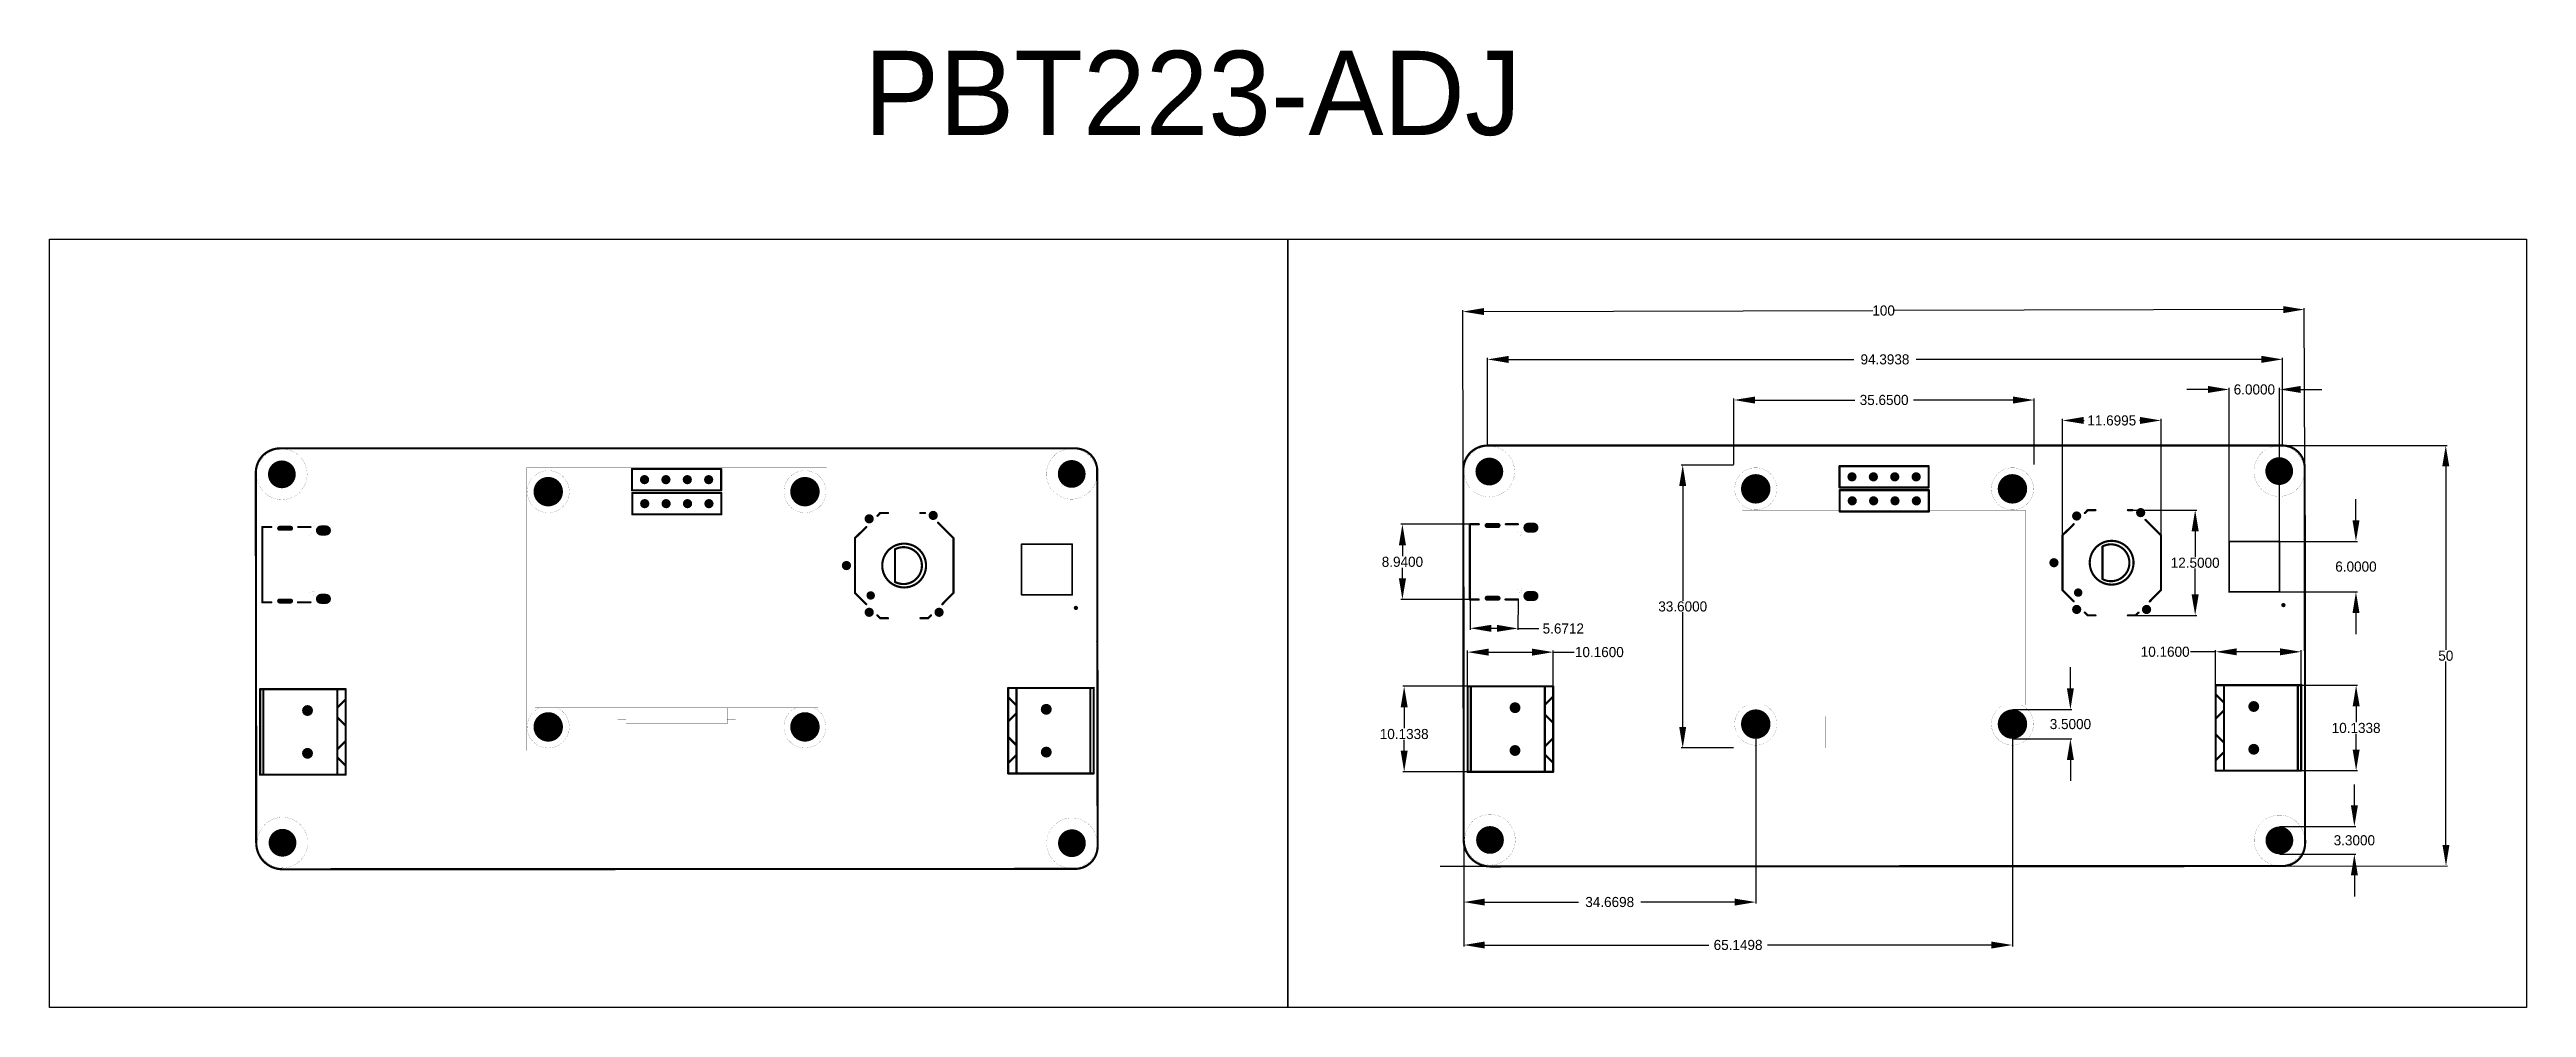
# Model space of a CAD drawing. Header units: inches. Extents: x -321 to 314, y 1 to 115.
# Drawn here: x 19.6 to 313.7, y 1.2 to 115 of the extents above; entities that cross this region are included whole.
import ezdxf

# ---------------------------------------------------------------- set-up
doc = ezdxf.new("R2010")
doc.units = ezdxf.units.IN
for name, color, linetype in [('Mechanical1', 6, 'Continuous'), ('PadHoleLayer', 156, 'Continuous'), ('TopOverlay', 2, 'Continuous')]:
    doc.layers.add(name, color=color, linetype=linetype)
doc.dimstyles.get("Standard").update_dxf_attribs({"dimtxt": 0.18, "dimasz": 0.18, "dimexe": 0.18, "dimexo": 0.0625, "dimgap": 0.09, "dimtad": 0, "dimtih": 1, "dimtoh": 1, "dimdec": 4, "dimzin": 0, "dimdsep": 46, "dimtxsty": 'Standard', "dimcen": 0.09, "dimadec": 0, "dimazin": 0, "dimtfac": 1, "dimtdec": 4, "dimtofl": 0, "dimtmove": 0, "dimatfit": 3, "dimfxl": 1, "dimtolj": 1, "dimtzin": 0, "dimarcsym": 0})

msp = doc.modelspace()

# ---------------------------------------------------------------- texts
at = {"insert": (116.3073, 114.82123), "char_height": 10, "attachment_point": 1}
msp.add_mtext_dynamic_manual_height_columns('PBT223-ADJ', width=12.1036003, gutter_width=1, heights=[1.69878], dxfattribs=at)

# ---------------------------------------------------------------- blocks, each defined once
blk = doc.blocks.new('EC12D1564402_11')
at = {"layer": 'PadHoleLayer'}
h = blk.add_hatch(color=156, dxfattribs=at)
edge = h.paths.add_edge_path()
edge.add_arc((0.17, 6.82), 0.55, 0, 360)
h = blk.add_hatch(color=156, dxfattribs=at)
edge = h.paths.add_edge_path()
edge.add_arc((-5.38, 4.12), 0.55, 0, 360)
h = blk.add_hatch(color=156, dxfattribs=at)
edge = h.paths.add_edge_path()
edge.add_arc((5.72, 4.12), 0.55, 0, 360)
h = blk.add_hatch(color=156, dxfattribs=at)
edge = h.paths.add_edge_path()
edge.add_arc((6.12, -3.48), 0.55, 0, 360)
h = blk.add_hatch(color=156, dxfattribs=at)
edge = h.paths.add_edge_path()
edge.add_arc((-5.38, -4.18), 0.55, 0, 360)
at = {"layer": 'TopOverlay'}
for points in [[(-3.08, 5.81, 0.254, 0.254, 0), (-4.42, 4.47, 0.254, 0.254, 0)], [(-3.08, 5.81, 0.254, 0.254, 0), (-2.24, 5.81, 0.254, 0.254, 0)], [(-2.24, 5.81, 0.254, 0.254, 0), (2.57, 5.81, 0.254, 0.254, 0)], [(2.57, 5.81, 0.254, 0.254, 0), (3.42, 5.81, 0.254, 0.254, 0)], [(3.42, 5.81, 0.254, 0.254, 0), (4.73, 4.49, 0.254, 0.254, 0)], [(-5.74, 3.15, 0.254, 0.254, 0), (-6.08, 2.81, 0.254, 0.254, 0)], [(-4.4, 4.49, 0.254, 0.254, 0), (-4.42, 4.47, 0.254, 0.254, 0)], [(4.73, 4.49, 0.254, 0.254, 0), (4.75, 4.47, 0.254, 0.254, 0)], [(6.07, 3.15, 0.254, 0.254, 0), (6.42, 2.81, 0.254, 0.254, 0)], [(-6.08, 2.81, 0.254, 0.254, 0), (-6.08, 1.89, 0.254, 0.254, 0)], [(2.11, 1.05, 0.254, 0.254, -1.641175), (-1.78, 1.05, 0.254, 0.254, 0)], [(-1.78, 1.05, 0.254, 0.254, 0), (2.11, 1.05, 0.254, 0.254, 0)], [(6.42, 2.81, 0.254, 0.254, 0), (6.42, 1.89, 0.254, 0.254, 0)], [(-6.08, -1.96, 0.254, 0.254, 0), (-6.08, -2.89, 0.254, 0.254, 0)], [(-6.08, -2.89, 0.254, 0.254, 0), (-5.76, -3.22, 0.254, 0.254, 0)], [(6.42, -1.96, 0.254, 0.254, 0), (6.42, -2.5, 0.254, 0.254, 0)], [(-4.42, -4.56, 0.254, 0.254, 0), (-4.41, -4.57, 0.254, 0.254, 0)], [(-4.41, -4.57, 0.254, 0.254, 0), (-3.08, -5.89, 0.254, 0.254, 0)], [(-3.08, -5.89, 0.254, 0.254, 0), (-2.26, -5.89, 0.254, 0.254, 0)], [(-2.26, -5.89, 0.254, 0.254, 0), (2.59, -5.89, 0.254, 0.254, 0)], [(2.59, -5.89, 0.254, 0.254, 0), (3.42, -5.89, 0.254, 0.254, 0)], [(4.74, -4.57, 0.254, 0.254, 0), (3.42, -5.89, 0.254, 0.254, 0)], [(5.26, -4.05, 0.254, 0.254, 0), (4.74, -4.57, 0.254, 0.254, 0)]]:
    blk.add_lwpolyline(points, format="xyseb", dxfattribs=at)
for points in [[(-3.15, 5.81, 0.127, 0.127, 1), (-3.02, 5.81, 0.127, 0.127, 1)], [(-3.15, 5.81, 0.127, 0.127, 1), (-3.02, 5.81, 0.127, 0.127, 1)], [(-2.3, 5.81, 0.127, 0.127, 1), (-2.17, 5.81, 0.127, 0.127, 1)], [(-2.3, 5.81, 0.127, 0.127, 1), (-2.17, 5.81, 0.127, 0.127, 1)], [(2.51, 5.81, 0.127, 0.127, 1), (2.63, 5.81, 0.127, 0.127, 1)], [(2.5, 5.81, 0.127, 0.127, 1), (2.63, 5.81, 0.127, 0.127, 1)], [(3.35, 5.81, 0.127, 0.127, 1), (3.48, 5.81, 0.127, 0.127, 1)], [(3.35, 5.81, 0.127, 0.127, 1), (3.48, 5.81, 0.127, 0.127, 1)], [(-5.81, 3.15, 0.127, 0.127, 1), (-5.68, 3.15, 0.127, 0.127, 1)], [(-4.48, 4.47, 0.127, 0.127, 1), (-4.35, 4.47, 0.127, 0.127, 1)], [(-4.48, 4.47, 0.127, 0.127, 1), (-4.35, 4.47, 0.127, 0.127, 1)], [(-4.46, 4.49, 0.127, 0.127, 1), (-4.34, 4.49, 0.127, 0.127, 1)], [(-3.13, 3.94, 0.5, 0.5, 1), (-3.63, 3.94, 0.5, 0.5, 1)], [(-3.75, 3.94, 0.25, 0.25, 1), (-3.5, 3.94, 0.25, 0.25, 1)], [(-3.25, 3.94, 0.25, 0.25, 1), (-3, 3.94, 0.25, 0.25, 1)], [(4.67, 4.49, 0.127, 0.127, 1), (4.8, 4.49, 0.127, 0.127, 1)], [(4.67, 4.49, 0.127, 0.127, 1), (4.8, 4.49, 0.127, 0.127, 1)], [(4.68, 4.47, 0.127, 0.127, 1), (4.81, 4.47, 0.127, 0.127, 1)], [(6.01, 3.15, 0.127, 0.127, 1), (6.14, 3.15, 0.127, 0.127, 1)], [(-6.15, 2.81, 0.127, 0.127, 1), (-6.02, 2.81, 0.127, 0.127, 1)], [(-6.15, 2.81, 0.127, 0.127, 1), (-6.02, 2.81, 0.127, 0.127, 1)], [(-6.15, 1.89, 0.127, 0.127, 1), (-6.02, 1.89, 0.127, 0.127, 1)], [(2.77, -0.03, 0.254, 0.254, 1), (-2.43, -0.03, 0.254, 0.254, 1)], [(-2.5, -0.03, 0.127, 0.127, 1), (-2.37, -0.03, 0.127, 0.127, 1)], [(-1.84, 1.05, 0.127, 0.127, 1), (-1.71, 1.05, 0.127, 0.127, 1)], [(-1.84, 1.05, 0.127, 0.127, 1), (-1.71, 1.05, 0.127, 0.127, 1)], [(2.04, 1.05, 0.127, 0.127, 1), (2.17, 1.05, 0.127, 0.127, 1)], [(2.04, 1.05, 0.127, 0.127, 1), (2.17, 1.05, 0.127, 0.127, 1)], [(2.7, -0.03, 0.127, 0.127, 1), (2.83, -0.03, 0.127, 0.127, 1)], [(6.35, 2.81, 0.127, 0.127, 1), (6.48, 2.81, 0.127, 0.127, 1)], [(6.35, 2.81, 0.127, 0.127, 1), (6.48, 2.81, 0.127, 0.127, 1)], [(6.35, 1.89, 0.127, 0.127, 1), (6.48, 1.89, 0.127, 0.127, 1)], [(-6.15, -1.96, 0.127, 0.127, 1), (-6.02, -1.96, 0.127, 0.127, 1)], [(-6.15, -2.89, 0.127, 0.127, 1), (-6.02, -2.89, 0.127, 0.127, 1)], [(-6.15, -2.89, 0.127, 0.127, 1), (-6.02, -2.89, 0.127, 0.127, 1)], [(6.35, -1.96, 0.127, 0.127, 1), (6.48, -1.96, 0.127, 0.127, 1)], [(6.35, -2.5, 0.127, 0.127, 1), (6.48, -2.5, 0.127, 0.127, 1)], [(-5.82, -3.22, 0.127, 0.127, 1), (-5.69, -3.22, 0.127, 0.127, 1)], [(-4.49, -4.56, 0.127, 0.127, 1), (-4.36, -4.56, 0.127, 0.127, 1)], [(-4.47, -4.57, 0.127, 0.127, 1), (-4.35, -4.57, 0.127, 0.127, 1)], [(-4.47, -4.57, 0.127, 0.127, 1), (-4.35, -4.57, 0.127, 0.127, 1)], [(-3.15, -5.89, 0.127, 0.127, 1), (-3.02, -5.89, 0.127, 0.127, 1)], [(-3.15, -5.89, 0.127, 0.127, 1), (-3.02, -5.89, 0.127, 0.127, 1)], [(-2.32, -5.89, 0.127, 0.127, 1), (-2.19, -5.89, 0.127, 0.127, 1)], [(-2.32, -5.89, 0.127, 0.127, 1), (-2.19, -5.89, 0.127, 0.127, 1)], [(2.52, -5.89, 0.127, 0.127, 1), (2.65, -5.89, 0.127, 0.127, 1)], [(2.52, -5.89, 0.127, 0.127, 1), (2.65, -5.89, 0.127, 0.127, 1)], [(3.35, -5.89, 0.127, 0.127, 1), (3.48, -5.89, 0.127, 0.127, 1)], [(3.35, -5.89, 0.127, 0.127, 1), (3.48, -5.89, 0.127, 0.127, 1)], [(4.68, -4.57, 0.127, 0.127, 1), (4.81, -4.57, 0.127, 0.127, 1)], [(4.68, -4.57, 0.127, 0.127, 1), (4.81, -4.57, 0.127, 0.127, 1)], [(5.19, -4.05, 0.127, 0.127, 1), (5.32, -4.05, 0.127, 0.127, 1)]]:
    blk.add_lwpolyline(points, format="xyseb", close=True, dxfattribs=at)
blk = doc.blocks.new('KH_2_54FH_1X4P_H8_5_32')
at = {"layer": 'PadHoleLayer'}
h = blk.add_hatch(color=156, dxfattribs=at)
edge = h.paths.add_edge_path()
edge.add_arc((0, 0.03), 0.55, 0, 360)
h = blk.add_hatch(color=156, dxfattribs=at)
edge = h.paths.add_edge_path()
edge.add_arc((2.54, 0.03), 0.55, 0, 360)
h = blk.add_hatch(color=156, dxfattribs=at)
edge = h.paths.add_edge_path()
edge.add_arc((5.08, 0.03), 0.55, 0, 360)
h = blk.add_hatch(color=156, dxfattribs=at)
edge = h.paths.add_edge_path()
edge.add_arc((7.62, 0.03), 0.55, 0, 360)
at = {"layer": 'TopOverlay'}
for points in [[(-1.48, 1.3, 0.254, 0.254, 0), (-1.48, -1.24, 0.254, 0.254, 0)], [(9.1, 1.3, 0.254, 0.254, 0), (-1.48, 1.3, 0.254, 0.254, 0)], [(9.1, 1.3, 0.254, 0.254, 0), (9.1, -1.24, 0.254, 0.254, 0)], [(9.1, -1.24, 0.254, 0.254, 0), (-1.48, -1.24, 0.254, 0.254, 0)]]:
    blk.add_lwpolyline(points, format="xyseb", dxfattribs=at)
for points in [[(-1.54, 1.3, 0.127, 0.127, 1), (-1.42, 1.3, 0.127, 0.127, 1)], [(-1.54, 1.3, 0.127, 0.127, 1), (-1.42, 1.3, 0.127, 0.127, 1)], [(9.04, 1.3, 0.127, 0.127, 1), (9.16, 1.3, 0.127, 0.127, 1)], [(9.04, 1.3, 0.127, 0.127, 1), (9.16, 1.3, 0.127, 0.127, 1)], [(-1.54, -1.24, 0.127, 0.127, 1), (-1.42, -1.24, 0.127, 0.127, 1)], [(-1.54, -1.24, 0.127, 0.127, 1), (-1.42, -1.24, 0.127, 0.127, 1)], [(9.04, -1.24, 0.127, 0.127, 1), (9.16, -1.24, 0.127, 0.127, 1)], [(9.04, -1.24, 0.127, 0.127, 1), (9.16, -1.24, 0.127, 0.127, 1)]]:
    blk.add_lwpolyline(points, format="xyseb", close=True, dxfattribs=at)
blk = doc.blocks.new('WJ500V_5_08_2P_33')
at = {"layer": 'PadHoleLayer'}
h = blk.add_hatch(color=156, dxfattribs=at)
edge = h.paths.add_edge_path()
edge.add_arc((-2.35, -0.62), 0.65, 0, 360)
h = blk.add_hatch(color=156, dxfattribs=at)
edge = h.paths.add_edge_path()
edge.add_arc((2.73, -0.62), 0.65, 0, 360)
at = {"layer": 'TopOverlay'}
for points in [[(-4.89, -5.14, 0.254, 0.254, 0), (-4.89, 5.02, 0.254, 0.254, 0)], [(5.27, 4.62, 0.254, 0.254, 0), (-4.88, 4.62, 0.254, 0.254, 0)], [(5.27, 5.01, 0.254, 0.254, 0), (-4.87, 5.01, 0.254, 0.254, 0)], [(5.27, -5.15, 0.254, 0.254, 0), (5.27, 5.01, 0.254, 0.254, 0)], [(5.27, -5.15, 0.254, 0.254, 0), (-4.87, -5.15, 0.254, 0.254, 0)], [(5.27, -4.16, 0.254, 0.254, 0), (-4.85, -4.16, 0.254, 0.254, 0)], [(-3.78, -5.12, 0.254, 0.254, 0), (-2.82, -4.16, 0.254, 0.254, 0)], [(-0.93, -5.12, 0.254, 0.254, 0), (-1.89, -4.16, 0.254, 0.254, 0)], [(0.94, -5.14, 0.254, 0.254, 0), (1.9, -4.18, 0.254, 0.254, 0)], [(4.05, -5.14, 0.254, 0.254, 0), (3.09, -4.18, 0.254, 0.254, 0)]]:
    blk.add_lwpolyline(points, format="xyseb", dxfattribs=at)
for points in [[(-4.96, 5.02, 0.127, 0.127, 1), (-4.83, 5.02, 0.127, 0.127, 1)], [(-4.94, 4.62, 0.127, 0.127, 1), (-4.81, 4.62, 0.127, 0.127, 1)], [(-4.93, 5.01, 0.127, 0.127, 1), (-4.8, 5.01, 0.127, 0.127, 1)], [(5.2, 5.01, 0.127, 0.127, 1), (5.33, 5.01, 0.127, 0.127, 1)], [(5.2, 5.01, 0.127, 0.127, 1), (5.33, 5.01, 0.127, 0.127, 1)], [(5.2, 4.62, 0.127, 0.127, 1), (5.33, 4.62, 0.127, 0.127, 1)], [(-4.96, -5.14, 0.127, 0.127, 1), (-4.83, -5.14, 0.127, 0.127, 1)], [(-4.93, -5.15, 0.127, 0.127, 1), (-4.8, -5.15, 0.127, 0.127, 1)], [(-4.91, -4.16, 0.127, 0.127, 1), (-4.79, -4.16, 0.127, 0.127, 1)], [(-3.85, -5.12, 0.127, 0.127, 1), (-3.72, -5.12, 0.127, 0.127, 1)], [(-2.89, -4.16, 0.127, 0.127, 1), (-2.76, -4.16, 0.127, 0.127, 1)], [(-1.96, -4.16, 0.127, 0.127, 1), (-1.83, -4.16, 0.127, 0.127, 1)], [(-1, -5.12, 0.127, 0.127, 1), (-0.87, -5.12, 0.127, 0.127, 1)], [(0.87, -5.14, 0.127, 0.127, 1), (1, -5.14, 0.127, 0.127, 1)], [(1.83, -4.18, 0.127, 0.127, 1), (1.96, -4.18, 0.127, 0.127, 1)], [(3.02, -4.18, 0.127, 0.127, 1), (3.15, -4.18, 0.127, 0.127, 1)], [(3.98, -5.14, 0.127, 0.127, 1), (4.11, -5.14, 0.127, 0.127, 1)], [(5.2, -4.16, 0.127, 0.127, 1), (5.33, -4.16, 0.127, 0.127, 1)], [(5.2, -5.15, 0.127, 0.127, 1), (5.33, -5.15, 0.127, 0.127, 1)], [(5.2, -5.15, 0.127, 0.127, 1), (5.33, -5.15, 0.127, 0.127, 1)]]:
    blk.add_lwpolyline(points, format="xyseb", close=True, dxfattribs=at)
blk = doc.blocks.new('WJ500V_5_08_2P_34')
at = {"layer": 'PadHoleLayer'}
h = blk.add_hatch(color=156, dxfattribs=at)
edge = h.paths.add_edge_path()
edge.add_arc((-2.35, -0.62), 0.65, 0, 360)
h = blk.add_hatch(color=156, dxfattribs=at)
edge = h.paths.add_edge_path()
edge.add_arc((2.73, -0.62), 0.65, 0, 360)
at = {"layer": 'TopOverlay'}
for points in [[(-4.89, 5.02, 0.254, 0.254, 0), (-4.89, -5.14, 0.254, 0.254, 0)], [(-4.88, 4.62, 0.254, 0.254, 0), (5.27, 4.62, 0.254, 0.254, 0)], [(-4.87, 5.01, 0.254, 0.254, 0), (5.27, 5.01, 0.254, 0.254, 0)], [(5.27, 5.01, 0.254, 0.254, 0), (5.27, -5.15, 0.254, 0.254, 0)], [(-4.87, -5.15, 0.254, 0.254, 0), (5.27, -5.15, 0.254, 0.254, 0)], [(-4.85, -4.16, 0.254, 0.254, 0), (5.27, -4.16, 0.254, 0.254, 0)], [(-2.82, -4.16, 0.254, 0.254, 0), (-3.78, -5.12, 0.254, 0.254, 0)], [(-1.89, -4.16, 0.254, 0.254, 0), (-0.93, -5.12, 0.254, 0.254, 0)], [(1.9, -4.18, 0.254, 0.254, 0), (0.94, -5.14, 0.254, 0.254, 0)], [(3.09, -4.18, 0.254, 0.254, 0), (4.05, -5.14, 0.254, 0.254, 0)]]:
    blk.add_lwpolyline(points, format="xyseb", dxfattribs=at)
for points in [[(-4.96, 5.02, 0.127, 0.127, 1), (-4.83, 5.02, 0.127, 0.127, 1)], [(-4.94, 4.62, 0.127, 0.127, 1), (-4.81, 4.62, 0.127, 0.127, 1)], [(-4.93, 5.01, 0.127, 0.127, 1), (-4.8, 5.01, 0.127, 0.127, 1)], [(5.2, 5.01, 0.127, 0.127, 1), (5.33, 5.01, 0.127, 0.127, 1)], [(5.2, 5.01, 0.127, 0.127, 1), (5.33, 5.01, 0.127, 0.127, 1)], [(5.2, 4.62, 0.127, 0.127, 1), (5.33, 4.62, 0.127, 0.127, 1)], [(-4.96, -5.14, 0.127, 0.127, 1), (-4.83, -5.14, 0.127, 0.127, 1)], [(-4.93, -5.15, 0.127, 0.127, 1), (-4.8, -5.15, 0.127, 0.127, 1)], [(-4.91, -4.16, 0.127, 0.127, 1), (-4.79, -4.16, 0.127, 0.127, 1)], [(-3.85, -5.12, 0.127, 0.127, 1), (-3.72, -5.12, 0.127, 0.127, 1)], [(-2.89, -4.16, 0.127, 0.127, 1), (-2.76, -4.16, 0.127, 0.127, 1)], [(-1.96, -4.16, 0.127, 0.127, 1), (-1.83, -4.16, 0.127, 0.127, 1)], [(-1, -5.12, 0.127, 0.127, 1), (-0.87, -5.12, 0.127, 0.127, 1)], [(0.87, -5.14, 0.127, 0.127, 1), (1, -5.14, 0.127, 0.127, 1)], [(1.83, -4.18, 0.127, 0.127, 1), (1.96, -4.18, 0.127, 0.127, 1)], [(3.02, -4.18, 0.127, 0.127, 1), (3.15, -4.18, 0.127, 0.127, 1)], [(3.98, -5.14, 0.127, 0.127, 1), (4.11, -5.14, 0.127, 0.127, 1)], [(5.2, -4.16, 0.127, 0.127, 1), (5.33, -4.16, 0.127, 0.127, 1)], [(5.2, -5.15, 0.127, 0.127, 1), (5.33, -5.15, 0.127, 0.127, 1)], [(5.2, -5.15, 0.127, 0.127, 1), (5.33, -5.15, 0.127, 0.127, 1)]]:
    blk.add_lwpolyline(points, format="xyseb", close=True, dxfattribs=at)
blk = doc.blocks.new('TYPE_C_24P_QT_143_36')
at = {"layer": 'PadHoleLayer'}
h = blk.add_hatch(color=156, dxfattribs=at)
edge = h.paths.add_edge_path()
edge.add_arc((-4.06, 3.26), 0.6, 180, 360)
edge.add_line((-3.46, 3.26), (-3.46, 3.86))
edge.add_arc((-4.06, 3.86), 0.6, 0, 180)
edge.add_line((-4.66, 3.86), (-4.66, 3.26))
h = blk.add_hatch(color=156, dxfattribs=at)
edge = h.paths.add_edge_path()
edge.add_arc((4.06, 3.26), 0.6, 180, 360)
edge.add_line((4.66, 3.26), (4.66, 3.86))
edge.add_arc((4.06, 3.86), 0.6, 0, 180)
edge.add_line((3.46, 3.86), (3.46, 3.26))
h = blk.add_hatch(color=156, dxfattribs=at)
edge = h.paths.add_edge_path()
edge.add_arc((-4.32, -1.64), 0.3, 180, 360)
edge.add_line((-4.02, -1.64), (-4.02, -0.34))
edge.add_arc((-4.32, -0.34), 0.3, 0, 180)
edge.add_line((-4.62, -0.34), (-4.62, -1.64))
h = blk.add_hatch(color=156, dxfattribs=at)
edge = h.paths.add_edge_path()
edge.add_arc((4.32, -1.64), 0.3, 180, 360)
edge.add_line((4.62, -1.64), (4.62, -0.34))
edge.add_arc((4.32, -0.34), 0.3, 0, 180)
edge.add_line((4.02, -0.34), (4.02, -1.64))
at = {"layer": 'Mechanical1'}
for points in [[(-3.12, 2.21, 0.00508, 0.00508, 1), (-3.67, 2.21, 0.00508, 0.00508, 1)], [(-3.67, 2.21, 0.00254, 0.00254, 1), (-3.67, 2.21, 0.00254, 0.00254, 1)], [(-3.12, 2.21, 0.00254, 0.00254, 1), (-3.12, 2.21, 0.00254, 0.00254, 1)], [(3.68, 2.21, 0.00508, 0.00508, 1), (3.13, 2.21, 0.00508, 0.00508, 1)], [(3.13, 2.21, 0.00254, 0.00254, 1), (3.13, 2.21, 0.00254, 0.00254, 1)], [(3.68, 2.21, 0.00254, 0.00254, 1), (3.68, 2.21, 0.00254, 0.00254, 1)]]:
    blk.add_lwpolyline(points, format="xyseb", close=True, dxfattribs=at)
at = {"layer": 'TopOverlay'}
for points in [[(-4.47, 0.56, 0.254, 0.254, 0), (-4.47, 2.03, 0.254, 0.254, 0)], [(4.47, 0.53, 0.254, 0.254, 0), (4.47, 2.03, 0.254, 0.254, 0)], [(-4.47, -3.7, 0.254, 0.254, 0), (-4.47, -2.62, 0.254, 0.254, 0)], [(4.47, -3.7, 0.254, 0.254, 0), (4.47, -2.64, 0.254, 0.254, 0)], [(4.47, -3.7, 0.254, 0.254, 0), (-4.47, -3.7, 0.254, 0.254, 0)]]:
    blk.add_lwpolyline(points, format="xyseb", dxfattribs=at)
for points in [[(-4.53, 2.03, 0.127, 0.127, 1), (-4.41, 2.03, 0.127, 0.127, 1)], [(-4.53, 0.56, 0.127, 0.127, 1), (-4.41, 0.56, 0.127, 0.127, 1)], [(4.41, 2.03, 0.127, 0.127, 1), (4.53, 2.03, 0.127, 0.127, 1)], [(4.41, 0.53, 0.127, 0.127, 1), (4.53, 0.53, 0.127, 0.127, 1)], [(-4.53, -2.62, 0.127, 0.127, 1), (-4.4, -2.62, 0.127, 0.127, 1)], [(4.41, -2.64, 0.127, 0.127, 1), (4.54, -2.64, 0.127, 0.127, 1)], [(-4.53, -3.7, 0.127, 0.127, 1), (-4.4, -3.7, 0.127, 0.127, 1)], [(-4.53, -3.7, 0.127, 0.127, 1), (-4.4, -3.7, 0.127, 0.127, 1)], [(4.41, -3.7, 0.127, 0.127, 1), (4.54, -3.7, 0.127, 0.127, 1)], [(4.41, -3.7, 0.127, 0.127, 1), (4.54, -3.7, 0.127, 0.127, 1)]]:
    blk.add_lwpolyline(points, format="xyseb", close=True, dxfattribs=at)
blk = doc.blocks.new('TECO_4_1437565_1_V_44')
at = {"layer": 'TopOverlay'}
for points in [[(-3.32, 4.56, 0.25, 0.25, 1), (-3.57, 4.56, 0.25, 0.25, 1)], [(-3.64, 4.56, 0.125, 0.125, 1), (-3.51, 4.56, 0.125, 0.125, 1)], [(-3.39, 4.56, 0.125, 0.125, 1), (-3.26, 4.56, 0.125, 0.125, 1)], [(-3.05, 3, 0.1, 0.1, 1), (-2.95, 3, 0.1, 0.1, 1)], [(-3.05, 3, 0.1, 0.1, 1), (-2.95, 3, 0.1, 0.1, 1)], [(2.95, 3, 0.1, 0.1, 1), (3.05, 3, 0.1, 0.1, 1)], [(2.95, 3, 0.1, 0.1, 1), (3.05, 3, 0.1, 0.1, 1)], [(-3.05, -3, 0.1, 0.1, 1), (-2.95, -3, 0.1, 0.1, 1)], [(-3.05, -3, 0.1, 0.1, 1), (-2.95, -3, 0.1, 0.1, 1)], [(2.95, -3, 0.1, 0.1, 1), (3.05, -3, 0.1, 0.1, 1)], [(2.95, -3, 0.1, 0.1, 1), (3.05, -3, 0.1, 0.1, 1)]]:
    blk.add_lwpolyline(points, format="xyseb", close=True, dxfattribs=at)
for points in [[(-3, 3, 0.2, 0.2, 0), (-3, -3, 0.2, 0.2, 0)], [(3, 3, 0.2, 0.2, 0), (-3, 3, 0.2, 0.2, 0)], [(3, 3, 0.2, 0.2, 0), (3, -3, 0.2, 0.2, 0)], [(3, -3, 0.2, 0.2, 0), (-3, -3, 0.2, 0.2, 0)]]:
    blk.add_lwpolyline(points, format="xyseb", dxfattribs=at)
blk = doc.blocks.new('KH_2_54FH_1X4P_H8_5_63')
at = {"layer": 'PadHoleLayer'}
h = blk.add_hatch(color=156, dxfattribs=at)
edge = h.paths.add_edge_path()
edge.add_arc((0, 0.03), 0.55, 0, 360)
h = blk.add_hatch(color=156, dxfattribs=at)
edge = h.paths.add_edge_path()
edge.add_arc((2.54, 0.03), 0.55, 0, 360)
h = blk.add_hatch(color=156, dxfattribs=at)
edge = h.paths.add_edge_path()
edge.add_arc((5.08, 0.03), 0.55, 0, 360)
h = blk.add_hatch(color=156, dxfattribs=at)
edge = h.paths.add_edge_path()
edge.add_arc((7.62, 0.03), 0.55, 0, 360)
at = {"layer": 'TopOverlay'}
for points in [[(9.1, 1.3, 0.254, 0.254, 0), (-1.48, 1.3, 0.254, 0.254, 0)], [(-1.48, 1.3, 0.254, 0.254, 0), (-1.48, -1.24, 0.254, 0.254, 0)], [(9.1, 1.3, 0.254, 0.254, 0), (9.1, -1.24, 0.254, 0.254, 0)], [(9.1, -1.24, 0.254, 0.254, 0), (-1.48, -1.24, 0.254, 0.254, 0)]]:
    blk.add_lwpolyline(points, format="xyseb", dxfattribs=at)
for points in [[(-1.54, 1.3, 0.127, 0.127, 1), (-1.42, 1.3, 0.127, 0.127, 1)], [(-1.54, 1.3, 0.127, 0.127, 1), (-1.42, 1.3, 0.127, 0.127, 1)], [(9.04, 1.3, 0.127, 0.127, 1), (9.16, 1.3, 0.127, 0.127, 1)], [(9.04, 1.3, 0.127, 0.127, 1), (9.16, 1.3, 0.127, 0.127, 1)], [(-1.54, -1.24, 0.127, 0.127, 1), (-1.42, -1.24, 0.127, 0.127, 1)], [(-1.54, -1.24, 0.127, 0.127, 1), (-1.42, -1.24, 0.127, 0.127, 1)], [(9.04, -1.24, 0.127, 0.127, 1), (9.16, -1.24, 0.127, 0.127, 1)], [(9.04, -1.24, 0.127, 0.127, 1), (9.16, -1.24, 0.127, 0.127, 1)]]:
    blk.add_lwpolyline(points, format="xyseb", close=True, dxfattribs=at)
blk = doc.blocks.new('*D125')
at = {"color": 0, "lineweight": -2, "ltscale": 5, "transparency": 16777216}
for p, q in [((293.26, 25.21), (293.26, 27.71)), ((284.42, 22.71), (293.44, 22.71)), ((284.42, 19.41), (293.44, 19.41)), ((293.26, 16.91), (293.26, 14.41))]:
    blk.add_line(p, q, dxfattribs=at)
at = {"color": 0, "ltscale": 5, "transparency": 16777216}
for points in [[(292.85, 25.21), (293.68, 25.21), (293.26, 22.71)], [(292.85, 16.91), (293.68, 16.91), (293.26, 19.41)]]:
    blk.add_solid(points, dxfattribs=at)
at = {"layer": 'Defpoints', "color": 0, "ltscale": 5, "transparency": 16777216}
for p in [(284.36, 22.71), (284.36, 19.41), (293.26, 19.41)]:
    blk.add_point(p, dxfattribs=at)
at = {"color": 0, "ltscale": 5, "transparency": 16777216, "insert": (293.26, 21.06), "char_height": 1.2, "attachment_point": 5}
blk.add_mtext('\\A1;3.3000', dxfattribs=at)
blk = doc.blocks.new('*D126')
at = {"color": 0, "lineweight": -2, "ltscale": 5, "transparency": 16777216}
for p, q in [((219.6, 65.69), (219.6, 73.53)), ((255.25, 65.69), (255.25, 73.53)), ((222.1, 73.35), (233.94, 73.35)), ((252.75, 73.35), (240.92, 73.35))]:
    blk.add_line(p, q, dxfattribs=at)
at = {"color": 0, "ltscale": 5, "transparency": 16777216}
for points in [[(222.1, 73.76), (222.1, 72.93), (219.6, 73.35)], [(252.75, 73.76), (252.75, 72.93), (255.25, 73.35)]]:
    blk.add_solid(points, dxfattribs=at)
at = {"layer": 'Defpoints', "color": 0, "ltscale": 5, "transparency": 16777216}
for p in [(255.25, 73.35), (219.6, 65.63), (255.25, 65.63)]:
    blk.add_point(p, dxfattribs=at)
at = {"color": 0, "ltscale": 5, "transparency": 16777216, "insert": (237.43, 73.35), "char_height": 1.2, "attachment_point": 5}
blk.add_mtext('\\A1;35.6500', dxfattribs=at)
blk = doc.blocks.new('*D127')
at = {"color": 0, "lineweight": -2, "ltscale": 5, "transparency": 16777216}
for p, q in [((219.54, 65.63), (213.34, 65.63)), ((213.52, 63.13), (213.52, 49.52)), ((213.52, 34.53), (213.52, 48.14)), ((219.54, 32.03), (213.34, 32.03))]:
    blk.add_line(p, q, dxfattribs=at)
at = {"color": 0, "ltscale": 5, "transparency": 16777216}
for points in [[(213.1, 63.13), (213.93, 63.13), (213.52, 65.63)], [(213.1, 34.53), (213.93, 34.53), (213.52, 32.03)]]:
    blk.add_solid(points, dxfattribs=at)
at = {"layer": 'Defpoints', "color": 0, "ltscale": 5, "transparency": 16777216}
for p in [(213.52, 65.63), (219.6, 65.63), (219.6, 32.03)]:
    blk.add_point(p, dxfattribs=at)
at = {"color": 0, "ltscale": 5, "transparency": 16777216, "insert": (213.52, 48.83), "char_height": 1.2, "attachment_point": 5}
blk.add_mtext('\\A1;33.6000', dxfattribs=at)
blk = doc.blocks.new('*D128')
at = {"color": 0, "lineweight": -2, "ltscale": 5, "transparency": 16777216}
for p, q in [((190.34, 68), (190.34, 78.35)), ((192.84, 78.17), (233.84, 78.17)), ((282.23, 78.18), (241.22, 78.17)), ((284.73, 68.01), (284.73, 78.36))]:
    blk.add_line(p, q, dxfattribs=at)
at = {"color": 0, "ltscale": 5, "transparency": 16777216}
for points in [[(192.84, 78.59), (192.84, 77.75), (190.34, 78.17)], [(282.23, 78.59), (282.23, 77.76), (284.73, 78.18)]]:
    blk.add_solid(points, dxfattribs=at)
at = {"layer": 'Defpoints', "color": 0, "ltscale": 5, "transparency": 16777216}
for p in [(284.73, 78.18), (190.34, 67.94), (284.73, 67.95)]:
    blk.add_point(p, dxfattribs=at)
at = {"color": 0, "ltscale": 5, "transparency": 16777216, "insert": (237.53, 78.17), "char_height": 1.2, "attachment_point": 5}
blk.add_mtext('\\A1;94.3938', dxfattribs=at)
blk = doc.blocks.new('*D129')
at = {"color": 0, "lineweight": -2, "ltscale": 5, "transparency": 16777216}
for p, q in [((187.47, 65.13), (187.42, 84.03)), ((189.92, 83.85), (236.08, 83.96)), ((284.82, 84.08), (238.66, 83.97)), ((287.37, 65.37), (287.32, 84.27))]:
    blk.add_line(p, q, dxfattribs=at)
at = {"color": 0, "ltscale": 5, "transparency": 16777216}
for points in [[(189.92, 84.27), (189.92, 83.44), (187.42, 83.85)], [(284.82, 84.5), (284.82, 83.67), (287.32, 84.09)]]:
    blk.add_solid(points, dxfattribs=at)
at = {"layer": 'Defpoints', "color": 0, "ltscale": 5, "transparency": 16777216}
for p in [(187.42, 83.85), (187.47, 65.07), (287.37, 65.31)]:
    blk.add_point(p, dxfattribs=at)
at = {"color": 0, "ltscale": 5, "transparency": 16777216, "insert": (237.37, 83.97), "char_height": 1.2, "attachment_point": 5}
blk.add_mtext('\\A1;100', dxfattribs=at)
blk = doc.blocks.new('*D130')
at = {"color": 0, "lineweight": -2, "ltscale": 5, "transparency": 16777216}
for p, q in [((284.79, 67.95), (304.29, 67.96)), ((304.11, 65.46), (304.12, 43.67)), ((304.13, 20.52), (304.12, 42.29)), ((284.82, 18.01), (304.32, 18.02))]:
    blk.add_line(p, q, dxfattribs=at)
at = {"color": 0, "ltscale": 5, "transparency": 16777216}
for points in [[(304.53, 65.46), (303.7, 65.46), (304.11, 67.96)], [(304.55, 20.52), (303.72, 20.52), (304.14, 18.02)]]:
    blk.add_solid(points, dxfattribs=at)
at = {"layer": 'Defpoints', "color": 0, "ltscale": 5, "transparency": 16777216}
for p in [(284.73, 67.95), (284.76, 18.01), (304.14, 18.02)]:
    blk.add_point(p, dxfattribs=at)
at = {"color": 0, "ltscale": 5, "transparency": 16777216, "insert": (304.12, 42.98), "char_height": 1.2, "attachment_point": 5}
blk.add_mtext('\\A1;50', dxfattribs=at)
blk = doc.blocks.new('*D131')
at = {"color": 0, "lineweight": -2, "ltscale": 5, "transparency": 16777216}
for p, q in [((266.97, 60.27), (274.54, 60.27)), ((274.36, 57.77), (274.36, 54.71)), ((274.36, 50.27), (274.36, 53.33)), ((266.97, 47.77), (274.54, 47.77))]:
    blk.add_line(p, q, dxfattribs=at)
at = {"color": 0, "ltscale": 5, "transparency": 16777216}
for points in [[(273.94, 57.77), (274.78, 57.77), (274.36, 60.27)], [(273.94, 50.27), (274.78, 50.27), (274.36, 47.77)]]:
    blk.add_solid(points, dxfattribs=at)
at = {"layer": 'Defpoints', "color": 0, "ltscale": 5, "transparency": 16777216}
for p in [(266.91, 60.27), (266.91, 47.77), (274.36, 47.77)]:
    blk.add_point(p, dxfattribs=at)
at = {"color": 0, "ltscale": 5, "transparency": 16777216, "insert": (274.36, 54.02), "char_height": 1.2, "attachment_point": 5}
blk.add_mtext('\\A1;12.5000', dxfattribs=at)
blk = doc.blocks.new('*D132')
at = {"color": 0, "lineweight": -2, "ltscale": 5, "transparency": 16777216}
for p, q in [((258.61, 57.34), (258.61, 71.1)), ((261.11, 70.92), (261.17, 70.92)), ((267.81, 70.92), (267.75, 70.92)), ((270.31, 57.33), (270.31, 71.1))]:
    blk.add_line(p, q, dxfattribs=at)
at = {"color": 0, "ltscale": 5, "transparency": 16777216}
for points in [[(261.11, 71.34), (261.11, 70.51), (258.61, 70.92)], [(267.81, 71.34), (267.81, 70.51), (270.31, 70.92)]]:
    blk.add_solid(points, dxfattribs=at)
at = {"layer": 'Defpoints', "color": 0, "ltscale": 5, "transparency": 16777216}
for p in [(270.31, 70.92), (258.61, 57.27), (270.31, 57.27)]:
    blk.add_point(p, dxfattribs=at)
at = {"color": 0, "ltscale": 5, "transparency": 16777216, "insert": (264.46, 70.92), "char_height": 1.2, "attachment_point": 5}
blk.add_mtext('\\A1;11.6995', dxfattribs=at)
blk = doc.blocks.new('*D133')
at = {"color": 0, "lineweight": -2, "ltscale": 5, "transparency": 16777216}
for p, q in [((275.89, 74.6), (273.39, 74.6)), ((278.39, 56.62), (278.39, 74.78)), ((284.39, 56.62), (284.39, 74.78)), ((286.89, 74.6), (289.39, 74.6))]:
    blk.add_line(p, q, dxfattribs=at)
at = {"color": 0, "ltscale": 5, "transparency": 16777216}
for points in [[(275.89, 75.02), (275.89, 74.19), (278.39, 74.6)], [(286.89, 75.02), (286.89, 74.19), (284.39, 74.6)]]:
    blk.add_solid(points, dxfattribs=at)
at = {"layer": 'Defpoints', "color": 0, "ltscale": 5, "transparency": 16777216}
for p in [(284.39, 74.6), (278.39, 56.56), (284.39, 56.56)]:
    blk.add_point(p, dxfattribs=at)
at = {"color": 0, "ltscale": 5, "transparency": 16777216, "insert": (281.39, 74.6), "char_height": 1.2, "attachment_point": 5}
blk.add_mtext('\\A1;6.0000', dxfattribs=at)
blk = doc.blocks.new('*D134')
at = {"color": 0, "lineweight": -2, "ltscale": 5, "transparency": 16777216}
for p, q in [((293.45, 59.06), (293.45, 61.56)), ((284.45, 56.56), (293.63, 56.56)), ((284.45, 50.56), (293.63, 50.56)), ((293.45, 48.06), (293.45, 45.56))]:
    blk.add_line(p, q, dxfattribs=at)
at = {"color": 0, "ltscale": 5, "transparency": 16777216}
for points in [[(293.04, 59.06), (293.87, 59.06), (293.45, 56.56)], [(293.04, 48.06), (293.87, 48.06), (293.45, 50.56)]]:
    blk.add_solid(points, dxfattribs=at)
at = {"layer": 'Defpoints', "color": 0, "ltscale": 5, "transparency": 16777216}
for p in [(284.39, 56.56), (293.45, 56.56), (284.39, 50.56)]:
    blk.add_point(p, dxfattribs=at)
at = {"color": 0, "ltscale": 5, "transparency": 16777216, "insert": (293.45, 53.56), "char_height": 1.2, "attachment_point": 5}
blk.add_mtext('\\A1;6.0000', dxfattribs=at)
blk = doc.blocks.new('*D135')
at = {"color": 0, "lineweight": -2, "ltscale": 5, "transparency": 16777216}
for p, q in [((287.01, 39.47), (293.65, 39.47)), ((293.47, 36.97), (293.47, 35.09)), ((293.47, 31.84), (293.47, 33.71)), ((287.01, 29.34), (293.65, 29.34))]:
    blk.add_line(p, q, dxfattribs=at)
at = {"color": 0, "ltscale": 5, "transparency": 16777216}
for points in [[(293.06, 36.97), (293.89, 36.97), (293.47, 39.47)], [(293.06, 31.84), (293.89, 31.84), (293.47, 29.34)]]:
    blk.add_solid(points, dxfattribs=at)
at = {"layer": 'Defpoints', "color": 0, "ltscale": 5, "transparency": 16777216}
for p in [(286.95, 39.47), (293.47, 39.47), (286.95, 29.34)]:
    blk.add_point(p, dxfattribs=at)
at = {"color": 0, "ltscale": 5, "transparency": 16777216, "insert": (293.47, 34.4), "char_height": 1.2, "attachment_point": 5}
blk.add_mtext('\\A1;10.1338', dxfattribs=at)
blk = doc.blocks.new('*D136')
at = {"color": 0, "lineweight": -2, "ltscale": 5, "transparency": 16777216}
for p, q in [((276.79, 43.45), (273.79, 43.45)), ((276.79, 39.56), (276.79, 43.63)), ((284.45, 43.45), (279.29, 43.45)), ((286.95, 39.56), (286.95, 43.63))]:
    blk.add_line(p, q, dxfattribs=at)
at = {"color": 0, "ltscale": 5, "transparency": 16777216}
for points in [[(279.29, 43.86), (279.29, 43.03), (276.79, 43.45)], [(284.45, 43.86), (284.45, 43.03), (286.95, 43.45)]]:
    blk.add_solid(points, dxfattribs=at)
at = {"layer": 'Defpoints', "color": 0, "ltscale": 5, "transparency": 16777216}
for p in [(286.95, 43.45), (276.79, 39.5), (286.95, 39.5)]:
    blk.add_point(p, dxfattribs=at)
at = {"color": 0, "ltscale": 5, "transparency": 16777216, "insert": (270.8, 43.45), "char_height": 1.2, "attachment_point": 5}
blk.add_mtext('\\A1;10.1600', dxfattribs=at)
blk = doc.blocks.new('*D137')
at = {"color": 0, "lineweight": -2, "transparency": 16777216}
for p, q in [((187.97, 39.41), (187.97, 43.59)), ((190.47, 43.41), (195.63, 43.41)), ((198.13, 39.41), (198.13, 43.59)), ((198.13, 43.41), (200.63, 43.41))]:
    blk.add_line(p, q, dxfattribs=at)
at = {"color": 0, "transparency": 16777216}
for points in [[(190.47, 43.83), (190.47, 42.99), (187.97, 43.41)], [(195.63, 43.83), (195.63, 42.99), (198.13, 43.41)]]:
    blk.add_solid(points, dxfattribs=at)
at = {"layer": 'Defpoints', "color": 0, "transparency": 16777216}
for p in [(198.13, 43.41), (187.97, 39.35), (198.13, 39.35)]:
    blk.add_point(p, dxfattribs=at)
at = {"color": 0, "transparency": 16777216, "insert": (203.62, 43.41), "char_height": 1.2, "attachment_point": 5}
blk.add_mtext('\\A1;10.1600', dxfattribs=at)
blk = doc.blocks.new('*D138')
at = {"color": 0, "lineweight": -2, "transparency": 16777216}
for p, q in [((188.3, 49.62), (188.28, 46.07)), ((193.97, 49.6), (193.95, 46.04)), ((190.78, 46.24), (191.45, 46.24)), ((193.95, 46.22), (196.45, 46.21))]:
    blk.add_line(p, q, dxfattribs=at)
at = {"color": 0, "transparency": 16777216}
for points in [[(190.78, 46.65), (190.78, 45.82), (188.28, 46.25)], [(191.46, 46.65), (191.45, 45.82), (193.95, 46.22)]]:
    blk.add_solid(points, dxfattribs=at)
at = {"layer": 'Defpoints', "color": 0, "transparency": 16777216}
for p in [(188.3, 49.69), (193.97, 49.66), (193.95, 46.22)]:
    blk.add_point(p, dxfattribs=at)
at = {"color": 0, "transparency": 16777216, "insert": (199.34, 46.21), "char_height": 1.2, "attachment_point": 5}
blk.add_mtext('\\A1;5.6712', dxfattribs=at)
blk = doc.blocks.new('*D139')
at = {"color": 0, "lineweight": -2, "ltscale": 5, "transparency": 16777216}
for p, q in [((188.18, 58.6), (180.06, 58.6)), ((180.24, 56.1), (180.24, 54.82)), ((180.24, 52.16), (180.24, 53.44)), ((188.18, 49.66), (180.06, 49.66))]:
    blk.add_line(p, q, dxfattribs=at)
at = {"color": 0, "ltscale": 5, "transparency": 16777216}
for points in [[(179.82, 56.1), (180.66, 56.1), (180.24, 58.6)], [(179.82, 52.16), (180.66, 52.16), (180.24, 49.66)]]:
    blk.add_solid(points, dxfattribs=at)
at = {"layer": 'Defpoints', "color": 0, "ltscale": 5, "transparency": 16777216}
for p in [(180.24, 58.6), (188.24, 58.6), (188.24, 49.66)]:
    blk.add_point(p, dxfattribs=at)
at = {"color": 0, "ltscale": 5, "transparency": 16777216, "insert": (180.24, 54.13), "char_height": 1.2, "attachment_point": 5}
blk.add_mtext('\\A1;8.9400', dxfattribs=at)
blk = doc.blocks.new('*D140')
at = {"color": 0, "lineweight": -2, "ltscale": 5, "transparency": 16777216}
for p, q in [((222.19, 34.8), (222.19, 13.55)), ((187.52, 17.9), (187.52, 13.55)), ((190.02, 13.73), (201.16, 13.73)), ((219.69, 13.73), (208.54, 13.73))]:
    blk.add_line(p, q, dxfattribs=at)
at = {"color": 0, "ltscale": 5, "transparency": 16777216}
for points in [[(190.02, 14.14), (190.02, 13.31), (187.52, 13.73)], [(219.69, 14.14), (219.69, 13.31), (222.19, 13.73)]]:
    blk.add_solid(points, dxfattribs=at)
at = {"layer": 'Defpoints', "color": 0, "ltscale": 5, "transparency": 16777216}
for p in [(222.19, 34.86), (187.52, 17.96), (222.19, 13.73)]:
    blk.add_point(p, dxfattribs=at)
at = {"color": 0, "ltscale": 5, "transparency": 16777216, "insert": (204.85, 13.73), "char_height": 1.2, "attachment_point": 5}
blk.add_mtext('\\A1;34.6698', dxfattribs=at)
blk = doc.blocks.new('*D141')
at = {"color": 0, "lineweight": -2, "ltscale": 5, "transparency": 16777216}
for p, q in [((252.67, 34.8), (252.67, 8.45)), ((187.52, 17.9), (187.52, 8.45)), ((190.02, 8.63), (216.6, 8.63)), ((250.17, 8.63), (223.58, 8.63))]:
    blk.add_line(p, q, dxfattribs=at)
at = {"color": 0, "ltscale": 5, "transparency": 16777216}
for points in [[(190.02, 9.04), (190.02, 8.21), (187.52, 8.63)], [(250.17, 9.04), (250.17, 8.21), (252.67, 8.63)]]:
    blk.add_solid(points, dxfattribs=at)
at = {"layer": 'Defpoints', "color": 0, "ltscale": 5, "transparency": 16777216}
for p in [(252.67, 34.86), (187.52, 17.96), (252.67, 8.63)]:
    blk.add_point(p, dxfattribs=at)
at = {"color": 0, "ltscale": 5, "transparency": 16777216, "insert": (220.09, 8.63), "char_height": 1.2, "attachment_point": 5}
blk.add_mtext('\\A1;65.1498', dxfattribs=at)
blk = doc.blocks.new('*D142')
at = {"color": 0, "lineweight": -2, "transparency": 16777216}
for p, q in [((259.55, 39.11), (259.55, 41.61)), ((252.73, 36.61), (259.73, 36.61)), ((252.73, 33.11), (259.73, 33.11)), ((259.55, 30.61), (259.55, 28.11))]:
    blk.add_line(p, q, dxfattribs=at)
at = {"color": 0, "transparency": 16777216}
for points in [[(259.13, 39.11), (259.96, 39.11), (259.55, 36.61)], [(259.13, 30.61), (259.96, 30.61), (259.55, 33.11)]]:
    blk.add_solid(points, dxfattribs=at)
at = {"layer": 'Defpoints', "color": 0, "transparency": 16777216}
for p in [(252.67, 36.61), (252.67, 33.11), (259.55, 33.11)]:
    blk.add_point(p, dxfattribs=at)
at = {"color": 0, "transparency": 16777216, "insert": (259.55, 34.86), "char_height": 1.2, "attachment_point": 5}
blk.add_mtext('\\A1;3.5000', dxfattribs=at)
blk = doc.blocks.new('*D143')
at = {"color": 0, "lineweight": -2, "ltscale": 5, "transparency": 16777216}
for p, q in [((187.91, 39.35), (180.27, 39.35)), ((180.45, 36.85), (180.45, 34.37)), ((180.45, 31.71), (180.45, 32.99)), ((187.91, 29.21), (180.27, 29.21))]:
    blk.add_line(p, q, dxfattribs=at)
at = {"color": 0, "ltscale": 5, "transparency": 16777216}
for points in [[(180.03, 36.85), (180.86, 36.85), (180.45, 39.35)], [(180.03, 31.71), (180.86, 31.71), (180.45, 29.21)]]:
    blk.add_solid(points, dxfattribs=at)
at = {"layer": 'Defpoints', "color": 0, "ltscale": 5, "transparency": 16777216}
for p in [(180.45, 39.35), (187.97, 39.35), (187.97, 29.21)]:
    blk.add_point(p, dxfattribs=at)
at = {"color": 0, "ltscale": 5, "transparency": 16777216, "insert": (180.45, 33.68), "char_height": 1.2, "attachment_point": 5}
blk.add_mtext('\\A1;10.1338', dxfattribs=at)

# ---------------------------------------------------------------- dimensions: what is measured, and where the dimension line sits
at = {"ltscale": 5}
dim = msp.add_aligned_dim(p1=(287.36664, 65.31157), p2=(187.46684, 65.06899), distance=-18.77734, text='100', dimstyle='Standard', override={"dimtxt": 1.2, "dimasz": 2.5}, dxfattribs=at)
dim.commit()
dim.dimension.update_dxf_attribs({"geometry": '*D129', "text_midpoint": (237.37115, 83.96756)})
for base, p1, p2, angle, picture, middle, dimtype in [((284.73064, 78.17597), (190.3376, 67.93975), (284.73141, 67.9468), 0.004283, '*D128', (237.53378, 78.17244), 161), ((270.3071, 70.92345), (258.60589, 57.27374), (270.30541, 57.27229), 359.9929097, '*D132', (264.45643, 70.92418), 161), ((274.35927, 47.77231), (266.90923, 60.27229), (266.90923, 47.77231), 90, '*D131', (274.35927, 54.0223), 160), ((293.4522, 56.55681), (284.38697, 50.55681), (284.38697, 56.55681), 90, '*D134', (293.4522, 53.55681), 160), ((180.23988, 58.59809), (188.24095, 49.65811), (188.24095, 58.59809), 90, '*D139', (180.23988, 54.1281), 160), ((180.44825, 39.34681), (187.97444, 29.21297), (187.97444, 39.34681), 90, '*D143', (180.44825, 33.67989), 160), ((293.47314, 39.47065), (286.9495, 29.33681), (286.9495, 39.47065), 90, '*D135', (293.47314, 34.40373), 160), ((293.2646, 19.40681), (284.36198, 22.70681), (284.36198, 19.40681), 270, '*D125', (293.2646, 21.05681), 161)]:
    dim = msp.add_linear_dim(base=base, p1=p1, p2=p2, angle=angle, dimstyle='Standard', override={"dimtxt": 1.2, "dimasz": 2.5}, dxfattribs=at)
    dim.commit()
    dim.dimension.update_dxf_attribs({"geometry": picture, "text_midpoint": middle, "dimtype": dimtype})
dim = msp.add_linear_dim(base=(255.25197, 73.34646), p1=(219.60197, 65.63181), p2=(255.25197, 65.63181), dimstyle='Standard', override={"dimtxt": 1.2, "dimasz": 2.5}, dxfattribs=at)
dim.commit()
dim.dimension.update_dxf_attribs({"geometry": '*D126', "text_midpoint": (237.42697, 73.34646)})
for base, p1, p2, picture, middle in [((284.38697, 74.60212), (278.38697, 56.55681), (284.38697, 56.55681), '*D133', (281.38697, 74.60212)), ((286.95204, 43.44775), (276.79204, 39.49681), (286.95204, 39.49681), '*D136', (270.80204, 43.44775)), ((222.18697, 13.72535), (187.51717, 17.9611), (222.18697, 34.86181), '*D140', (204.85207, 13.72535)), ((252.66697, 8.6257), (187.51717, 17.9611), (252.66697, 34.86181), '*D141', (220.09207, 8.6257))]:
    dim = msp.add_linear_dim(base=base, p1=p1, p2=p2, dimstyle='Standard', override={"dimtxt": 1.2, "dimasz": 2.5}, dxfattribs=at)
    dim.commit()
    dim.dimension.update_dxf_attribs({"geometry": picture, "text_midpoint": middle, "dimtype": 160})
dim = msp.add_linear_dim(base=(304.1351, 18.01631), p1=(284.73141, 67.9468), p2=(284.75541, 18.007), angle=270.0275327, text='50', dimstyle='Standard', override={"dimtxt": 1.2, "dimasz": 2.5}, dxfattribs=at)
dim.commit()
dim.dimension.update_dxf_attribs({"geometry": '*D130', "text_midpoint": (304.1231, 42.98247), "dimtype": 161})
dim = msp.add_linear_dim(base=(213.51825, 65.63181), p1=(219.60197, 32.03181), p2=(219.60197, 65.63181), angle=90, dimstyle='Standard', override={"dimtxt": 1.2, "dimasz": 2.5}, dxfattribs=at)
dim.commit()
dim.dimension.update_dxf_attribs({"geometry": '*D127', "text_midpoint": (213.51825, 48.83181)})
dim = msp.add_aligned_dim(p1=(188.29782, 49.68635), p2=(193.96898, 49.66141), distance=-3.43722, dimstyle='Standard', override={"dimtxt": 1.2, "dimasz": 2.5})
dim.commit()
dim.dimension.update_dxf_attribs({"geometry": '*D138', "text_midpoint": (199.34384, 46.21322)})
dim = msp.add_linear_dim(base=(198.13444, 43.40894), p1=(187.97444, 39.34681), p2=(198.13444, 39.34681), dimstyle='Standard', override={"dimtxt": 1.2, "dimasz": 2.5})
dim.commit()
dim.dimension.update_dxf_attribs({"geometry": '*D137', "text_midpoint": (203.62444, 43.40894), "dimtype": 160})
dim = msp.add_linear_dim(base=(259.54608, 33.11181), p1=(252.66697, 36.61181), p2=(252.66697, 33.11181), angle=90, dimstyle='Standard', override={"dimtxt": 1.2, "dimasz": 2.5})
dim.commit()
dim.dimension.update_dxf_attribs({"geometry": '*D142', "text_midpoint": (259.54608, 34.86181)})

# ---------------------------------------------------------------- hatches: boundary and pattern name
at = {"layer": 'PadHoleLayer'}
h = msp.add_hatch(color=156, dxfattribs=at)
edge = h.paths.add_edge_path()
edge.add_arc((47.19934, 64.52148), 1.65, 0, 360)
h = msp.add_hatch(color=156, dxfattribs=at)
edge = h.paths.add_edge_path()
edge.add_arc((140.97434, 64.57148), 1.65, 0, 360)
h = msp.add_hatch(color=156, dxfattribs=at)
edge = h.paths.add_edge_path()
edge.add_arc((190.56198, 64.85681), 1.65, 0, 360)
h = msp.add_hatch(color=156, dxfattribs=at)
edge = h.paths.add_edge_path()
edge.add_arc((284.33697, 64.90681), 1.65, 0, 360)
h = msp.add_hatch(color=156, dxfattribs=at)
edge = h.paths.add_edge_path()
edge.add_arc((78.82434, 62.46648), 1.75, 0, 360)
h = msp.add_hatch(color=156, dxfattribs=at)
edge = h.paths.add_edge_path()
edge.add_arc((109.30434, 62.46648), 1.75, 0, 360)
h = msp.add_hatch(color=156, dxfattribs=at)
edge = h.paths.add_edge_path()
edge.add_arc((222.18697, 62.80181), 1.75, 0, 360)
h = msp.add_hatch(color=156, dxfattribs=at)
edge = h.paths.add_edge_path()
edge.add_arc((252.66697, 62.80181), 1.75, 0, 360)
h = msp.add_hatch(color=156, dxfattribs=at)
edge = h.paths.add_edge_path()
edge.add_arc((78.82434, 34.52648), 1.75, 0, 360)
h = msp.add_hatch(color=156, dxfattribs=at)
edge = h.paths.add_edge_path()
edge.add_arc((109.30434, 34.52648), 1.75, 0, 360)
h = msp.add_hatch(color=156, dxfattribs=at)
edge = h.paths.add_edge_path()
edge.add_arc((222.18697, 34.86181), 1.75, 0, 360)
h = msp.add_hatch(color=156, dxfattribs=at)
edge = h.paths.add_edge_path()
edge.add_arc((252.66697, 34.86181), 1.75, 0, 360)
h = msp.add_hatch(color=156, dxfattribs=at)
edge = h.paths.add_edge_path()
edge.add_arc((47.27434, 20.77148), 1.65, 0, 360)
h = msp.add_hatch(color=156, dxfattribs=at)
edge = h.paths.add_edge_path()
edge.add_arc((140.99934, 20.72148), 1.65, 0, 360)
h = msp.add_hatch(color=156, dxfattribs=at)
edge = h.paths.add_edge_path()
edge.add_arc((190.63697, 21.10681), 1.65, 0, 360)
h = msp.add_hatch(color=156, dxfattribs=at)
edge = h.paths.add_edge_path()
edge.add_arc((284.36198, 21.05681), 1.65, 0, 360)

# ---------------------------------------------------------------- linework, layer by layer
for p, q in [((187.51717, 21.07209), (187.51717, 15.92008)), ((190.62816, 17.9611), (184.7145, 17.9611))]:
    msp.add_line(p, q)
for points in [[(166.65424, 1.21286), (19.61433, 1.21286), (19.61433, 92.4508), (166.65424, 92.4508)], [(313.69415, 1.21286), (166.65424, 1.21286), (166.65424, 92.4508), (313.69415, 92.4508)]]:
    msp.add_lwpolyline(points, close=True)
at = {"layer": 'Mechanical1'}
for points in [[(44.10421, 64.73367, 0.254, 0.254, -0.414213322), (46.97496, 67.60442, 0.254, 0.254, 0)], [(46.97496, 67.60442, 0.254, 0.254, 0), (141.36877, 67.61148, 0.254, 0.254, 0)], [(55.29934, 67.62148, 0.254, 0.254, 0), (55.30934, 67.61148, 0.254, 0.254, 0)], [(141.36877, 67.61148, 0.254, 0.254, -0.414213322), (144.00401, 64.97624, 0.254, 0.254, 0)], [(187.46684, 65.06899, 0.254, 0.254, -0.414213322), (190.3376, 67.93975, 0.254, 0.254, 0)], [(190.3376, 67.93975, 0.254, 0.254, 0), (284.73141, 67.9468, 0.254, 0.254, 0)], [(198.66197, 67.95681, 0.254, 0.254, 0), (198.67198, 67.9468, 0.254, 0.254, 0)], [(284.73141, 67.9468, 0.254, 0.254, -0.414213322), (287.36664, 65.31157, 0.254, 0.254, 0)], [(44.10421, 64.73367, 0.254, 0.254, 0), (44.15453, 20.73676, 0.254, 0.254, 0)], [(76.23934, 31.69648, 0.0127, 0.0127, 0), (76.23934, 65.29648, 0.0127, 0.0127, 0)], [(76.23934, 65.29648, 0.0127, 0.0127, 0), (111.88934, 65.29648, 0.0127, 0.0127, 0)], [(111.88934, 31.69648, 0.0127, 0.0127, 0), (111.88934, 65.29648, 0.0127, 0.0127, 0)], [(144.00401, 64.97624, 0.254, 0.254, 0), (144.0498, 20.3287, 0.254, 0.254, 0)], [(187.46684, 65.06899, 0.254, 0.254, 0), (187.51717, 21.07209, 0.254, 0.254, 0)], [(219.60197, 32.03181, 0.0127, 0.0127, 0), (219.60197, 65.63181, 0.0127, 0.0127, 0)], [(219.60197, 65.63181, 0.0127, 0.0127, 0), (255.25197, 65.63181, 0.0127, 0.0127, 0)], [(255.25197, 32.03181, 0.0127, 0.0127, 0), (255.25197, 65.63181, 0.0127, 0.0127, 0)], [(287.36664, 65.31157, 0.254, 0.254, 0), (287.41244, 20.66402, 0.254, 0.254, 0)], [(89.95434, 64.19648, 0.0127, 0.0127, 0), (90.52002, 63.63079, 0.0127, 0.0127, 0)], [(89.95434, 64.19648, 0.0127, 0.0127, 0), (90.55434, 64.19648, 0.0127, 0.0127, 0)], [(89.95434, 64.19648, 0.0127, 0.0127, 0), (90.15434, 63.99648, 0.0127, 0.0127, 0)], [(89.95434, 63.59648, 0.0127, 0.0127, 0), (89.95434, 64.19648, 0.0127, 0.0127, 0)], [(89.95434, 63.59648, 0.0127, 0.0127, 0), (90.15434, 63.79648, 0.0127, 0.0127, 0)], [(89.95434, 63.59648, 0.0127, 0.0127, 0), (90.55434, 63.59648, 0.0127, 0.0127, 0)], [(89.98865, 63.63079, 0.0127, 0.0127, 0), (90.55434, 64.19648, 0.0127, 0.0127, 0)], [(90.15434, 63.99648, 0.0127, 0.0127, 0), (90.35434, 63.99648, 0.0127, 0.0127, 0)], [(90.15434, 63.79648, 0.0127, 0.0127, 0), (90.15434, 63.99648, 0.0127, 0.0127, 0)], [(90.15434, 63.79648, 0.0127, 0.0127, 0), (90.35434, 63.79648, 0.0127, 0.0127, 0)], [(90.35434, 63.79648, 0.0127, 0.0127, 0), (90.35434, 63.99648, 0.0127, 0.0127, 0)], [(90.35434, 63.79648, 0.0127, 0.0127, 0), (90.55434, 63.59648, 0.0127, 0.0127, 0)], [(90.55434, 63.59648, 0.0127, 0.0127, 0), (90.55434, 64.19648, 0.0127, 0.0127, 0)], [(92.49434, 63.59648, 0.0127, 0.0127, 0), (92.49434, 64.19648, 0.0127, 0.0127, 0)], [(92.49434, 64.19648, 0.0127, 0.0127, 0), (92.69434, 63.99648, 0.0127, 0.0127, 0)], [(92.49434, 64.19648, 0.0127, 0.0127, 0), (93.09434, 64.19648, 0.0127, 0.0127, 0)], [(92.49434, 63.59648, 0.0127, 0.0127, 0), (92.69434, 63.79648, 0.0127, 0.0127, 0)], [(92.49434, 63.59648, 0.0127, 0.0127, 0), (93.09434, 63.59648, 0.0127, 0.0127, 0)], [(92.69434, 63.79648, 0.0127, 0.0127, 0), (92.69434, 63.99648, 0.0127, 0.0127, 0)], [(92.69434, 63.99648, 0.0127, 0.0127, 0), (92.89434, 63.99648, 0.0127, 0.0127, 0)], [(92.69434, 63.79648, 0.0127, 0.0127, 0), (92.89434, 63.79648, 0.0127, 0.0127, 0)], [(92.89434, 63.99648, 0.0127, 0.0127, 0), (93.09434, 64.19648, 0.0127, 0.0127, 0)], [(92.89434, 63.79648, 0.0127, 0.0127, 0), (92.89434, 63.99648, 0.0127, 0.0127, 0)], [(92.89434, 63.79648, 0.0127, 0.0127, 0), (93.09434, 63.59648, 0.0127, 0.0127, 0)], [(93.09434, 63.59648, 0.0127, 0.0127, 0), (93.09434, 64.19648, 0.0127, 0.0127, 0)], [(95.03434, 64.19648, 0.0127, 0.0127, 0), (95.23434, 63.99648, 0.0127, 0.0127, 0)], [(95.03434, 64.19648, 0.0127, 0.0127, 0), (95.63434, 64.19648, 0.0127, 0.0127, 0)], [(95.03434, 63.59648, 0.0127, 0.0127, 0), (95.03434, 64.19648, 0.0127, 0.0127, 0)], [(95.03434, 63.59648, 0.0127, 0.0127, 0), (95.23434, 63.79648, 0.0127, 0.0127, 0)], [(95.03434, 63.59648, 0.0127, 0.0127, 0), (95.63434, 63.59648, 0.0127, 0.0127, 0)], [(95.23434, 63.99648, 0.0127, 0.0127, 0), (95.43434, 63.99648, 0.0127, 0.0127, 0)], [(95.23434, 63.79648, 0.0127, 0.0127, 0), (95.23434, 63.99648, 0.0127, 0.0127, 0)], [(95.23434, 63.79648, 0.0127, 0.0127, 0), (95.43434, 63.79648, 0.0127, 0.0127, 0)], [(95.43434, 63.99648, 0.0127, 0.0127, 0), (95.63434, 64.19648, 0.0127, 0.0127, 0)], [(95.43434, 63.79648, 0.0127, 0.0127, 0), (95.43434, 63.99648, 0.0127, 0.0127, 0)], [(95.43434, 63.79648, 0.0127, 0.0127, 0), (95.63434, 63.59648, 0.0127, 0.0127, 0)], [(95.63434, 63.59648, 0.0127, 0.0127, 0), (95.63434, 64.19648, 0.0127, 0.0127, 0)], [(97.57434, 64.19648, 0.0127, 0.0127, 0), (97.77434, 63.99648, 0.0127, 0.0127, 0)], [(97.57434, 64.19648, 0.0127, 0.0127, 0), (98.17434, 64.19648, 0.0127, 0.0127, 0)], [(97.57434, 63.59648, 0.0127, 0.0127, 0), (97.57434, 64.19648, 0.0127, 0.0127, 0)], [(97.57434, 63.59648, 0.0127, 0.0127, 0), (97.77434, 63.79648, 0.0127, 0.0127, 0)], [(97.57434, 63.59648, 0.0127, 0.0127, 0), (98.17434, 63.59648, 0.0127, 0.0127, 0)], [(97.77434, 63.99648, 0.0127, 0.0127, 0), (97.97434, 63.99648, 0.0127, 0.0127, 0)], [(97.77434, 63.79648, 0.0127, 0.0127, 0), (97.77434, 63.99648, 0.0127, 0.0127, 0)], [(97.77434, 63.79648, 0.0127, 0.0127, 0), (97.97434, 63.79648, 0.0127, 0.0127, 0)], [(97.97434, 63.99648, 0.0127, 0.0127, 0), (98.17434, 64.19648, 0.0127, 0.0127, 0)], [(97.97434, 63.79648, 0.0127, 0.0127, 0), (97.97434, 63.99648, 0.0127, 0.0127, 0)], [(97.97434, 63.79648, 0.0127, 0.0127, 0), (98.17434, 63.59648, 0.0127, 0.0127, 0)], [(98.17434, 63.59648, 0.0127, 0.0127, 0), (98.17434, 64.19648, 0.0127, 0.0127, 0)], [(233.31697, 64.53181, 0.0127, 0.0127, 0), (233.88266, 63.96612, 0.0127, 0.0127, 0)], [(233.31697, 64.53181, 0.0127, 0.0127, 0), (233.91697, 64.53181, 0.0127, 0.0127, 0)], [(233.31697, 64.53181, 0.0127, 0.0127, 0), (233.51697, 64.33181, 0.0127, 0.0127, 0)], [(233.31697, 63.93181, 0.0127, 0.0127, 0), (233.31697, 64.53181, 0.0127, 0.0127, 0)], [(233.31697, 63.93181, 0.0127, 0.0127, 0), (233.51697, 64.13181, 0.0127, 0.0127, 0)], [(233.31697, 63.93181, 0.0127, 0.0127, 0), (233.91697, 63.93181, 0.0127, 0.0127, 0)], [(233.35129, 63.96612, 0.0127, 0.0127, 0), (233.91697, 64.53181, 0.0127, 0.0127, 0)], [(233.51697, 64.33181, 0.0127, 0.0127, 0), (233.71697, 64.33181, 0.0127, 0.0127, 0)], [(233.51697, 64.13181, 0.0127, 0.0127, 0), (233.51697, 64.33181, 0.0127, 0.0127, 0)], [(233.51697, 64.13181, 0.0127, 0.0127, 0), (233.71697, 64.13181, 0.0127, 0.0127, 0)], [(233.71697, 64.13181, 0.0127, 0.0127, 0), (233.71697, 64.33181, 0.0127, 0.0127, 0)], [(233.71697, 64.13181, 0.0127, 0.0127, 0), (233.91697, 63.93181, 0.0127, 0.0127, 0)], [(233.91697, 63.93181, 0.0127, 0.0127, 0), (233.91697, 64.53181, 0.0127, 0.0127, 0)], [(235.85697, 63.93181, 0.0127, 0.0127, 0), (235.85697, 64.53181, 0.0127, 0.0127, 0)], [(235.85697, 64.53181, 0.0127, 0.0127, 0), (236.05697, 64.33181, 0.0127, 0.0127, 0)], [(235.85697, 64.53181, 0.0127, 0.0127, 0), (236.45697, 64.53181, 0.0127, 0.0127, 0)], [(235.85697, 63.93181, 0.0127, 0.0127, 0), (236.05697, 64.13181, 0.0127, 0.0127, 0)], [(235.85697, 63.93181, 0.0127, 0.0127, 0), (236.45697, 63.93181, 0.0127, 0.0127, 0)], [(236.05697, 64.13181, 0.0127, 0.0127, 0), (236.05697, 64.33181, 0.0127, 0.0127, 0)], [(236.05697, 64.33181, 0.0127, 0.0127, 0), (236.25697, 64.33181, 0.0127, 0.0127, 0)], [(236.05697, 64.13181, 0.0127, 0.0127, 0), (236.25697, 64.13181, 0.0127, 0.0127, 0)], [(236.25697, 64.33181, 0.0127, 0.0127, 0), (236.45697, 64.53181, 0.0127, 0.0127, 0)], [(236.25697, 64.13181, 0.0127, 0.0127, 0), (236.25697, 64.33181, 0.0127, 0.0127, 0)], [(236.25697, 64.13181, 0.0127, 0.0127, 0), (236.45697, 63.93181, 0.0127, 0.0127, 0)], [(236.45697, 63.93181, 0.0127, 0.0127, 0), (236.45697, 64.53181, 0.0127, 0.0127, 0)], [(238.39697, 64.53181, 0.0127, 0.0127, 0), (238.59697, 64.33181, 0.0127, 0.0127, 0)], [(238.39697, 64.53181, 0.0127, 0.0127, 0), (238.99697, 64.53181, 0.0127, 0.0127, 0)], [(238.39697, 63.93181, 0.0127, 0.0127, 0), (238.39697, 64.53181, 0.0127, 0.0127, 0)], [(238.39697, 63.93181, 0.0127, 0.0127, 0), (238.59697, 64.13181, 0.0127, 0.0127, 0)], [(238.39697, 63.93181, 0.0127, 0.0127, 0), (238.99697, 63.93181, 0.0127, 0.0127, 0)], [(238.59697, 64.33181, 0.0127, 0.0127, 0), (238.79697, 64.33181, 0.0127, 0.0127, 0)], [(238.59697, 64.13181, 0.0127, 0.0127, 0), (238.59697, 64.33181, 0.0127, 0.0127, 0)], [(238.59697, 64.13181, 0.0127, 0.0127, 0), (238.79697, 64.13181, 0.0127, 0.0127, 0)], [(238.79697, 64.33181, 0.0127, 0.0127, 0), (238.99697, 64.53181, 0.0127, 0.0127, 0)], [(238.79697, 64.13181, 0.0127, 0.0127, 0), (238.79697, 64.33181, 0.0127, 0.0127, 0)], [(238.79697, 64.13181, 0.0127, 0.0127, 0), (238.99697, 63.93181, 0.0127, 0.0127, 0)], [(238.99697, 63.93181, 0.0127, 0.0127, 0), (238.99697, 64.53181, 0.0127, 0.0127, 0)], [(240.93697, 64.53181, 0.0127, 0.0127, 0), (241.13697, 64.33181, 0.0127, 0.0127, 0)], [(240.93697, 64.53181, 0.0127, 0.0127, 0), (241.53697, 64.53181, 0.0127, 0.0127, 0)], [(240.93697, 63.93181, 0.0127, 0.0127, 0), (240.93697, 64.53181, 0.0127, 0.0127, 0)], [(240.93697, 63.93181, 0.0127, 0.0127, 0), (241.13697, 64.13181, 0.0127, 0.0127, 0)], [(240.93697, 63.93181, 0.0127, 0.0127, 0), (241.53697, 63.93181, 0.0127, 0.0127, 0)], [(241.13697, 64.33181, 0.0127, 0.0127, 0), (241.33697, 64.33181, 0.0127, 0.0127, 0)], [(241.13697, 64.13181, 0.0127, 0.0127, 0), (241.13697, 64.33181, 0.0127, 0.0127, 0)], [(241.13697, 64.13181, 0.0127, 0.0127, 0), (241.33697, 64.13181, 0.0127, 0.0127, 0)], [(241.33697, 64.33181, 0.0127, 0.0127, 0), (241.53697, 64.53181, 0.0127, 0.0127, 0)], [(241.33697, 64.13181, 0.0127, 0.0127, 0), (241.33697, 64.33181, 0.0127, 0.0127, 0)], [(241.33697, 64.13181, 0.0127, 0.0127, 0), (241.53697, 63.93181, 0.0127, 0.0127, 0)], [(241.53697, 63.93181, 0.0127, 0.0127, 0), (241.53697, 64.53181, 0.0127, 0.0127, 0)], [(77.23934, 36.79648, 0.0127, 0.0127, 0), (77.23934, 59.89648, 0.0127, 0.0127, 0)], [(77.23934, 59.89648, 0.0127, 0.0127, 0), (110.88934, 59.89648, 0.0127, 0.0127, 0)], [(110.88934, 36.79648, 0.0127, 0.0127, 0), (110.88934, 59.89648, 0.0127, 0.0127, 0)], [(220.60197, 37.13181, 0.0127, 0.0127, 0), (220.60197, 60.23181, 0.0127, 0.0127, 0)], [(220.60197, 60.23181, 0.0127, 0.0127, 0), (254.25197, 60.23181, 0.0127, 0.0127, 0)], [(254.25197, 37.13181, 0.0127, 0.0127, 0), (254.25197, 60.23181, 0.0127, 0.0127, 0)], [(143.99934, 44.64648, 0.254, 0.254, 0), (144.00401, 44.65115, 0.254, 0.254, 0)], [(287.36197, 44.98181, 0.254, 0.254, 0), (287.36664, 44.98648, 0.254, 0.254, 0)], [(81.32434, 34.52648, 0.0127, 0.0127, -1.827112939), (77.77691, 36.79648, 0.0127, 0.0127, 0)], [(77.23934, 36.79648, 0.0127, 0.0127, 0), (110.88934, 36.79648, 0.0127, 0.0127, 0)], [(79.87176, 36.79648, 0.0127, 0.0127, -0.29256452), (81.32434, 34.52648, 0.0127, 0.0127, 0)], [(87.06434, 31.69648, 0.0127, 0.0127, 0), (87.06434, 35.44648, 0.0127, 0.0127, 0)], [(87.06434, 35.44648, 0.0127, 0.0127, 0), (88.06434, 35.44648, 0.0127, 0.0127, 0)], [(88.06434, 35.94648, 0.0127, 0.0127, 0), (88.06434, 36.79648, 0.0127, 0.0127, 0)], [(88.06434, 34.89648, 0.0127, 0.0127, 0), (88.06434, 35.94648, 0.0127, 0.0127, 0)], [(100.06434, 35.94648, 0.0127, 0.0127, 0), (100.06434, 36.79648, 0.0127, 0.0127, 0)], [(100.06434, 34.89648, 0.0127, 0.0127, 0), (100.06434, 35.94648, 0.0127, 0.0127, 0)], [(100.06434, 35.44648, 0.0127, 0.0127, 0), (101.06434, 35.44648, 0.0127, 0.0127, 0)], [(101.06434, 31.69648, 0.0127, 0.0127, 0), (101.06434, 35.44648, 0.0127, 0.0127, 0)], [(111.80434, 34.52648, 0.0127, 0.0127, -1.827112939), (108.25691, 36.79648, 0.0127, 0.0127, 0)], [(110.35176, 36.79648, 0.0127, 0.0127, -0.29256452), (111.80434, 34.52648, 0.0127, 0.0127, 0)], [(224.68697, 34.86181, 0.0127, 0.0127, -1.827112939), (221.13955, 37.13181, 0.0127, 0.0127, 0)], [(220.60197, 37.13181, 0.0127, 0.0127, 0), (254.25197, 37.13181, 0.0127, 0.0127, 0)], [(223.2344, 37.13181, 0.0127, 0.0127, -0.29256452), (224.68697, 34.86181, 0.0127, 0.0127, 0)], [(230.42697, 32.03181, 0.0127, 0.0127, 0), (230.42697, 35.78181, 0.0127, 0.0127, 0)], [(230.42697, 35.78181, 0.0127, 0.0127, 0), (231.42697, 35.78181, 0.0127, 0.0127, 0)], [(231.42697, 36.28181, 0.0127, 0.0127, 0), (231.42697, 37.13181, 0.0127, 0.0127, 0)], [(231.42697, 35.23181, 0.0127, 0.0127, 0), (231.42697, 36.28181, 0.0127, 0.0127, 0)], [(243.42697, 36.28181, 0.0127, 0.0127, 0), (243.42697, 37.13181, 0.0127, 0.0127, 0)], [(243.42697, 35.23181, 0.0127, 0.0127, 0), (243.42697, 36.28181, 0.0127, 0.0127, 0)], [(243.42697, 35.78181, 0.0127, 0.0127, 0), (244.42697, 35.78181, 0.0127, 0.0127, 0)], [(244.42697, 32.03181, 0.0127, 0.0127, 0), (244.42697, 35.78181, 0.0127, 0.0127, 0)], [(255.16697, 34.86181, 0.0127, 0.0127, -1.827112939), (251.61955, 37.13181, 0.0127, 0.0127, 0)], [(253.7144, 37.13181, 0.0127, 0.0127, -0.29256452), (255.16697, 34.86181, 0.0127, 0.0127, 0)], [(88.06434, 34.89648, 0.0127, 0.0127, 0), (100.06434, 34.89648, 0.0127, 0.0127, 0)], [(231.42697, 35.23181, 0.0127, 0.0127, 0), (243.42697, 35.23181, 0.0127, 0.0127, 0)], [(76.23934, 31.69648, 0.0127, 0.0127, 0), (87.06434, 31.69648, 0.0127, 0.0127, 0)], [(101.06434, 31.69648, 0.0127, 0.0127, 0), (111.88934, 31.69648, 0.0127, 0.0127, 0)], [(219.60197, 32.03181, 0.0127, 0.0127, 0), (230.42697, 32.03181, 0.0127, 0.0127, 0)], [(244.42697, 32.03181, 0.0127, 0.0127, 0), (255.25197, 32.03181, 0.0127, 0.0127, 0)], [(47.26552, 17.62577, 0.254, 0.254, -0.414213322), (44.15453, 20.73676, 0.254, 0.254, 0)], [(190.62816, 17.9611, 0.254, 0.254, -0.414213322), (187.51717, 21.07209, 0.254, 0.254, 0)], [(287.41244, 20.66402, 0.254, 0.254, -0.414213322), (284.75541, 18.007, 0.254, 0.254, 0)], [(47.26552, 17.62577, 0.254, 0.254, 0), (141.39277, 17.67167, 0.254, 0.254, 0)], [(144.0498, 20.3287, 0.254, 0.254, -0.414213322), (141.39277, 17.67167, 0.254, 0.254, 0)], [(190.62816, 17.9611, 0.254, 0.254, 0), (284.75541, 18.007, 0.254, 0.254, 0)]]:
    msp.add_lwpolyline(points, format="xyseb", dxfattribs=at)
for points in [[(46.91146, 67.60442, 0.127, 0.127, 1), (47.03846, 67.60442, 0.127, 0.127, 1)], [(46.91146, 67.60442, 0.127, 0.127, 1), (47.03846, 67.60442, 0.127, 0.127, 1)], [(55.23584, 67.62148, 0.127, 0.127, 1), (55.36284, 67.62148, 0.127, 0.127, 1)], [(55.24584, 67.61148, 0.127, 0.127, 1), (55.37284, 67.61148, 0.127, 0.127, 1)], [(141.30527, 67.61148, 0.127, 0.127, 1), (141.43227, 67.61148, 0.127, 0.127, 1)], [(141.30527, 67.61148, 0.127, 0.127, 1), (141.43227, 67.61148, 0.127, 0.127, 1)], [(193.56203, 64.85673, 0.0127, 0.0127, 1), (187.56203, 64.85673, 0.0127, 0.0127, 1)], [(190.2741, 67.93975, 0.127, 0.127, 1), (190.4011, 67.93975, 0.127, 0.127, 1)], [(190.2741, 67.93975, 0.127, 0.127, 1), (190.4011, 67.93975, 0.127, 0.127, 1)], [(198.59847, 67.95681, 0.127, 0.127, 1), (198.72547, 67.95681, 0.127, 0.127, 1)], [(198.60848, 67.9468, 0.127, 0.127, 1), (198.73548, 67.9468, 0.127, 0.127, 1)], [(287.33703, 64.90672, 0.0127, 0.0127, 1), (281.33703, 64.90672, 0.0127, 0.0127, 1)], [(284.66791, 67.9468, 0.127, 0.127, 1), (284.79491, 67.9468, 0.127, 0.127, 1)], [(284.66791, 67.9468, 0.127, 0.127, 1), (284.79491, 67.9468, 0.127, 0.127, 1)], [(44.04071, 64.73367, 0.127, 0.127, 1), (44.16771, 64.73367, 0.127, 0.127, 1)], [(44.04071, 64.73367, 0.127, 0.127, 1), (44.16771, 64.73367, 0.127, 0.127, 1)], [(50.19939, 64.5214, 0.0127, 0.0127, 1), (44.19939, 64.5214, 0.0127, 0.0127, 1)], [(48.69733, 64.51148, 0.0127, 0.0127, 1), (45.69733, 64.51148, 0.0127, 0.0127, 1)], [(76.23616, 65.29648, 0.00635, 0.00635, 1), (76.24251, 65.29648, 0.00635, 0.00635, 1)], [(76.23616, 65.29648, 0.00635, 0.00635, 1), (76.24251, 65.29648, 0.00635, 0.00635, 1)], [(81.32434, 62.46648, 0.0127, 0.0127, 1), (76.32434, 62.46648, 0.0127, 0.0127, 1)], [(111.80434, 62.46648, 0.0127, 0.0127, 1), (106.80434, 62.46648, 0.0127, 0.0127, 1)], [(111.88616, 65.29648, 0.00635, 0.00635, 1), (111.89251, 65.29648, 0.00635, 0.00635, 1)], [(111.88616, 65.29648, 0.00635, 0.00635, 1), (111.89251, 65.29648, 0.00635, 0.00635, 1)], [(143.97439, 64.5714, 0.0127, 0.0127, 1), (137.97439, 64.5714, 0.0127, 0.0127, 1)], [(142.47233, 64.56148, 0.0127, 0.0127, 1), (139.47233, 64.56148, 0.0127, 0.0127, 1)], [(143.94051, 64.97624, 0.127, 0.127, 1), (144.06751, 64.97624, 0.127, 0.127, 1)], [(143.94051, 64.97624, 0.127, 0.127, 1), (144.06751, 64.97624, 0.127, 0.127, 1)], [(187.40334, 65.06899, 0.127, 0.127, 1), (187.53034, 65.06899, 0.127, 0.127, 1)], [(187.40334, 65.06899, 0.127, 0.127, 1), (187.53034, 65.06899, 0.127, 0.127, 1)], [(187.55885, 64.85673, 0.00635, 0.00635, 1), (187.5652, 64.85673, 0.00635, 0.00635, 1)], [(192.05997, 64.84681, 0.0127, 0.0127, 1), (189.05997, 64.84681, 0.0127, 0.0127, 1)], [(189.0568, 64.84681, 0.00635, 0.00635, 1), (189.06315, 64.84681, 0.00635, 0.00635, 1)], [(192.0568, 64.84681, 0.00635, 0.00635, 1), (192.06315, 64.84681, 0.00635, 0.00635, 1)], [(193.55885, 64.85673, 0.00635, 0.00635, 1), (193.5652, 64.85673, 0.00635, 0.00635, 1)], [(219.5988, 65.63181, 0.00635, 0.00635, 1), (219.60515, 65.63181, 0.00635, 0.00635, 1)], [(219.5988, 65.63181, 0.00635, 0.00635, 1), (219.60515, 65.63181, 0.00635, 0.00635, 1)], [(224.68697, 62.80181, 0.0127, 0.0127, 1), (219.68697, 62.80181, 0.0127, 0.0127, 1)], [(255.16697, 62.80181, 0.0127, 0.0127, 1), (250.16697, 62.80181, 0.0127, 0.0127, 1)], [(255.2488, 65.63181, 0.00635, 0.00635, 1), (255.25515, 65.63181, 0.00635, 0.00635, 1)], [(255.2488, 65.63181, 0.00635, 0.00635, 1), (255.25515, 65.63181, 0.00635, 0.00635, 1)], [(281.33385, 64.90672, 0.00635, 0.00635, 1), (281.3402, 64.90672, 0.00635, 0.00635, 1)], [(285.83497, 64.8968, 0.0127, 0.0127, 1), (282.83497, 64.8968, 0.0127, 0.0127, 1)], [(282.8318, 64.8968, 0.00635, 0.00635, 1), (282.83815, 64.8968, 0.00635, 0.00635, 1)], [(285.83179, 64.8968, 0.00635, 0.00635, 1), (285.83814, 64.8968, 0.00635, 0.00635, 1)], [(287.30314, 65.31157, 0.127, 0.127, 1), (287.43014, 65.31157, 0.127, 0.127, 1)], [(287.30314, 65.31157, 0.127, 0.127, 1), (287.43014, 65.31157, 0.127, 0.127, 1)], [(287.33385, 64.90672, 0.00635, 0.00635, 1), (287.3402, 64.90672, 0.00635, 0.00635, 1)], [(44.19622, 64.5214, 0.00635, 0.00635, 1), (44.20257, 64.5214, 0.00635, 0.00635, 1)], [(45.69416, 64.51148, 0.00635, 0.00635, 1), (45.70051, 64.51148, 0.00635, 0.00635, 1)], [(48.69416, 64.51148, 0.00635, 0.00635, 1), (48.70051, 64.51148, 0.00635, 0.00635, 1)], [(50.19622, 64.5214, 0.00635, 0.00635, 1), (50.20257, 64.5214, 0.00635, 0.00635, 1)], [(76.32116, 62.46648, 0.00635, 0.00635, 1), (76.32751, 62.46648, 0.00635, 0.00635, 1)], [(80.32434, 62.46648, 0.0127, 0.0127, 1), (77.32434, 62.46648, 0.0127, 0.0127, 1)], [(77.32116, 62.46648, 0.00635, 0.00635, 1), (77.32751, 62.46648, 0.00635, 0.00635, 1)], [(80.32116, 62.46648, 0.00635, 0.00635, 1), (80.32751, 62.46648, 0.00635, 0.00635, 1)], [(81.32116, 62.46648, 0.00635, 0.00635, 1), (81.32751, 62.46648, 0.00635, 0.00635, 1)], [(89.95116, 64.19648, 0.00635, 0.00635, 1), (89.95751, 64.19648, 0.00635, 0.00635, 1)], [(89.95116, 64.19648, 0.00635, 0.00635, 1), (89.95751, 64.19648, 0.00635, 0.00635, 1)], [(89.95116, 64.19648, 0.00635, 0.00635, 1), (89.95751, 64.19648, 0.00635, 0.00635, 1)], [(89.95116, 64.19648, 0.00635, 0.00635, 1), (89.95751, 64.19648, 0.00635, 0.00635, 1)], [(89.95116, 63.59648, 0.00635, 0.00635, 1), (89.95751, 63.59648, 0.00635, 0.00635, 1)], [(89.95116, 63.59648, 0.00635, 0.00635, 1), (89.95751, 63.59648, 0.00635, 0.00635, 1)], [(89.95116, 63.59648, 0.00635, 0.00635, 1), (89.95751, 63.59648, 0.00635, 0.00635, 1)], [(89.98548, 63.63079, 0.00635, 0.00635, 1), (89.99183, 63.63079, 0.00635, 0.00635, 1)], [(90.15116, 63.99648, 0.00635, 0.00635, 1), (90.15751, 63.99648, 0.00635, 0.00635, 1)], [(90.15116, 63.99648, 0.00635, 0.00635, 1), (90.15751, 63.99648, 0.00635, 0.00635, 1)], [(90.15116, 63.99648, 0.00635, 0.00635, 1), (90.15751, 63.99648, 0.00635, 0.00635, 1)], [(90.15116, 63.79648, 0.00635, 0.00635, 1), (90.15751, 63.79648, 0.00635, 0.00635, 1)], [(90.15116, 63.79648, 0.00635, 0.00635, 1), (90.15751, 63.79648, 0.00635, 0.00635, 1)], [(90.15116, 63.79648, 0.00635, 0.00635, 1), (90.15751, 63.79648, 0.00635, 0.00635, 1)], [(90.35116, 63.99648, 0.00635, 0.00635, 1), (90.35751, 63.99648, 0.00635, 0.00635, 1)], [(90.35116, 63.99648, 0.00635, 0.00635, 1), (90.35751, 63.99648, 0.00635, 0.00635, 1)], [(90.35116, 63.79648, 0.00635, 0.00635, 1), (90.35751, 63.79648, 0.00635, 0.00635, 1)], [(90.35116, 63.79648, 0.00635, 0.00635, 1), (90.35751, 63.79648, 0.00635, 0.00635, 1)], [(90.35116, 63.79648, 0.00635, 0.00635, 1), (90.35751, 63.79648, 0.00635, 0.00635, 1)], [(90.51685, 63.63079, 0.00635, 0.00635, 1), (90.5232, 63.63079, 0.00635, 0.00635, 1)], [(90.55116, 64.19648, 0.00635, 0.00635, 1), (90.55751, 64.19648, 0.00635, 0.00635, 1)], [(90.55116, 64.19648, 0.00635, 0.00635, 1), (90.55751, 64.19648, 0.00635, 0.00635, 1)], [(90.55116, 64.19648, 0.00635, 0.00635, 1), (90.55751, 64.19648, 0.00635, 0.00635, 1)], [(90.55116, 63.59648, 0.00635, 0.00635, 1), (90.55751, 63.59648, 0.00635, 0.00635, 1)], [(90.55116, 63.59648, 0.00635, 0.00635, 1), (90.55751, 63.59648, 0.00635, 0.00635, 1)], [(90.55116, 63.59648, 0.00635, 0.00635, 1), (90.55751, 63.59648, 0.00635, 0.00635, 1)], [(92.49116, 64.19648, 0.00635, 0.00635, 1), (92.49751, 64.19648, 0.00635, 0.00635, 1)], [(92.49116, 64.19648, 0.00635, 0.00635, 1), (92.49751, 64.19648, 0.00635, 0.00635, 1)], [(92.49116, 64.19648, 0.00635, 0.00635, 1), (92.49751, 64.19648, 0.00635, 0.00635, 1)], [(92.49116, 63.59648, 0.00635, 0.00635, 1), (92.49751, 63.59648, 0.00635, 0.00635, 1)], [(92.49116, 63.59648, 0.00635, 0.00635, 1), (92.49751, 63.59648, 0.00635, 0.00635, 1)], [(92.49116, 63.59648, 0.00635, 0.00635, 1), (92.49751, 63.59648, 0.00635, 0.00635, 1)], [(92.69116, 63.99648, 0.00635, 0.00635, 1), (92.69751, 63.99648, 0.00635, 0.00635, 1)], [(92.69116, 63.99648, 0.00635, 0.00635, 1), (92.69751, 63.99648, 0.00635, 0.00635, 1)], [(92.69116, 63.99648, 0.00635, 0.00635, 1), (92.69751, 63.99648, 0.00635, 0.00635, 1)], [(92.69116, 63.79648, 0.00635, 0.00635, 1), (92.69751, 63.79648, 0.00635, 0.00635, 1)], [(92.69116, 63.79648, 0.00635, 0.00635, 1), (92.69751, 63.79648, 0.00635, 0.00635, 1)], [(92.69116, 63.79648, 0.00635, 0.00635, 1), (92.69751, 63.79648, 0.00635, 0.00635, 1)], [(92.89116, 63.99648, 0.00635, 0.00635, 1), (92.89751, 63.99648, 0.00635, 0.00635, 1)], [(92.89116, 63.99648, 0.00635, 0.00635, 1), (92.89751, 63.99648, 0.00635, 0.00635, 1)], [(92.89116, 63.99648, 0.00635, 0.00635, 1), (92.89751, 63.99648, 0.00635, 0.00635, 1)], [(92.89116, 63.79648, 0.00635, 0.00635, 1), (92.89751, 63.79648, 0.00635, 0.00635, 1)], [(92.89116, 63.79648, 0.00635, 0.00635, 1), (92.89751, 63.79648, 0.00635, 0.00635, 1)], [(92.89116, 63.79648, 0.00635, 0.00635, 1), (92.89751, 63.79648, 0.00635, 0.00635, 1)], [(93.09116, 64.19648, 0.00635, 0.00635, 1), (93.09751, 64.19648, 0.00635, 0.00635, 1)], [(93.09116, 64.19648, 0.00635, 0.00635, 1), (93.09751, 64.19648, 0.00635, 0.00635, 1)], [(93.09116, 64.19648, 0.00635, 0.00635, 1), (93.09751, 64.19648, 0.00635, 0.00635, 1)], [(93.09116, 63.59648, 0.00635, 0.00635, 1), (93.09751, 63.59648, 0.00635, 0.00635, 1)], [(93.09116, 63.59648, 0.00635, 0.00635, 1), (93.09751, 63.59648, 0.00635, 0.00635, 1)], [(93.09116, 63.59648, 0.00635, 0.00635, 1), (93.09751, 63.59648, 0.00635, 0.00635, 1)], [(95.03116, 64.19648, 0.00635, 0.00635, 1), (95.03751, 64.19648, 0.00635, 0.00635, 1)], [(95.03116, 64.19648, 0.00635, 0.00635, 1), (95.03751, 64.19648, 0.00635, 0.00635, 1)], [(95.03116, 64.19648, 0.00635, 0.00635, 1), (95.03751, 64.19648, 0.00635, 0.00635, 1)], [(95.03116, 63.59648, 0.00635, 0.00635, 1), (95.03751, 63.59648, 0.00635, 0.00635, 1)], [(95.03116, 63.59648, 0.00635, 0.00635, 1), (95.03751, 63.59648, 0.00635, 0.00635, 1)], [(95.03116, 63.59648, 0.00635, 0.00635, 1), (95.03751, 63.59648, 0.00635, 0.00635, 1)], [(95.23116, 63.99648, 0.00635, 0.00635, 1), (95.23751, 63.99648, 0.00635, 0.00635, 1)], [(95.23116, 63.99648, 0.00635, 0.00635, 1), (95.23751, 63.99648, 0.00635, 0.00635, 1)], [(95.23116, 63.99648, 0.00635, 0.00635, 1), (95.23751, 63.99648, 0.00635, 0.00635, 1)], [(95.23116, 63.79648, 0.00635, 0.00635, 1), (95.23751, 63.79648, 0.00635, 0.00635, 1)], [(95.23116, 63.79648, 0.00635, 0.00635, 1), (95.23751, 63.79648, 0.00635, 0.00635, 1)], [(95.23116, 63.79648, 0.00635, 0.00635, 1), (95.23751, 63.79648, 0.00635, 0.00635, 1)], [(95.43116, 63.99648, 0.00635, 0.00635, 1), (95.43751, 63.99648, 0.00635, 0.00635, 1)], [(95.43116, 63.99648, 0.00635, 0.00635, 1), (95.43751, 63.99648, 0.00635, 0.00635, 1)], [(95.43116, 63.99648, 0.00635, 0.00635, 1), (95.43751, 63.99648, 0.00635, 0.00635, 1)], [(95.43116, 63.79648, 0.00635, 0.00635, 1), (95.43751, 63.79648, 0.00635, 0.00635, 1)], [(95.43116, 63.79648, 0.00635, 0.00635, 1), (95.43751, 63.79648, 0.00635, 0.00635, 1)], [(95.43116, 63.79648, 0.00635, 0.00635, 1), (95.43751, 63.79648, 0.00635, 0.00635, 1)], [(95.63116, 64.19648, 0.00635, 0.00635, 1), (95.63751, 64.19648, 0.00635, 0.00635, 1)], [(95.63116, 64.19648, 0.00635, 0.00635, 1), (95.63751, 64.19648, 0.00635, 0.00635, 1)], [(95.63116, 64.19648, 0.00635, 0.00635, 1), (95.63751, 64.19648, 0.00635, 0.00635, 1)], [(95.63116, 63.59648, 0.00635, 0.00635, 1), (95.63751, 63.59648, 0.00635, 0.00635, 1)], [(95.63116, 63.59648, 0.00635, 0.00635, 1), (95.63751, 63.59648, 0.00635, 0.00635, 1)], [(95.63116, 63.59648, 0.00635, 0.00635, 1), (95.63751, 63.59648, 0.00635, 0.00635, 1)], [(97.57116, 64.19648, 0.00635, 0.00635, 1), (97.57751, 64.19648, 0.00635, 0.00635, 1)], [(97.57116, 64.19648, 0.00635, 0.00635, 1), (97.57751, 64.19648, 0.00635, 0.00635, 1)], [(97.57116, 64.19648, 0.00635, 0.00635, 1), (97.57751, 64.19648, 0.00635, 0.00635, 1)], [(97.57116, 63.59648, 0.00635, 0.00635, 1), (97.57751, 63.59648, 0.00635, 0.00635, 1)], [(97.57116, 63.59648, 0.00635, 0.00635, 1), (97.57751, 63.59648, 0.00635, 0.00635, 1)], [(97.57116, 63.59648, 0.00635, 0.00635, 1), (97.57751, 63.59648, 0.00635, 0.00635, 1)], [(97.77116, 63.99648, 0.00635, 0.00635, 1), (97.77751, 63.99648, 0.00635, 0.00635, 1)], [(97.77116, 63.99648, 0.00635, 0.00635, 1), (97.77751, 63.99648, 0.00635, 0.00635, 1)], [(97.77116, 63.99648, 0.00635, 0.00635, 1), (97.77751, 63.99648, 0.00635, 0.00635, 1)], [(97.77116, 63.79648, 0.00635, 0.00635, 1), (97.77751, 63.79648, 0.00635, 0.00635, 1)], [(97.77116, 63.79648, 0.00635, 0.00635, 1), (97.77751, 63.79648, 0.00635, 0.00635, 1)], [(97.77116, 63.79648, 0.00635, 0.00635, 1), (97.77751, 63.79648, 0.00635, 0.00635, 1)], [(97.97116, 63.99648, 0.00635, 0.00635, 1), (97.97751, 63.99648, 0.00635, 0.00635, 1)], [(97.97116, 63.99648, 0.00635, 0.00635, 1), (97.97751, 63.99648, 0.00635, 0.00635, 1)], [(97.97116, 63.99648, 0.00635, 0.00635, 1), (97.97751, 63.99648, 0.00635, 0.00635, 1)], [(97.97116, 63.79648, 0.00635, 0.00635, 1), (97.97751, 63.79648, 0.00635, 0.00635, 1)], [(97.97116, 63.79648, 0.00635, 0.00635, 1), (97.97751, 63.79648, 0.00635, 0.00635, 1)], [(97.97116, 63.79648, 0.00635, 0.00635, 1), (97.97751, 63.79648, 0.00635, 0.00635, 1)], [(98.17116, 64.19648, 0.00635, 0.00635, 1), (98.17751, 64.19648, 0.00635, 0.00635, 1)], [(98.17116, 64.19648, 0.00635, 0.00635, 1), (98.17751, 64.19648, 0.00635, 0.00635, 1)], [(98.17116, 64.19648, 0.00635, 0.00635, 1), (98.17751, 64.19648, 0.00635, 0.00635, 1)], [(98.17116, 63.59648, 0.00635, 0.00635, 1), (98.17751, 63.59648, 0.00635, 0.00635, 1)], [(98.17116, 63.59648, 0.00635, 0.00635, 1), (98.17751, 63.59648, 0.00635, 0.00635, 1)], [(98.17116, 63.59648, 0.00635, 0.00635, 1), (98.17751, 63.59648, 0.00635, 0.00635, 1)], [(106.80116, 62.46648, 0.00635, 0.00635, 1), (106.80751, 62.46648, 0.00635, 0.00635, 1)], [(110.80434, 62.46648, 0.0127, 0.0127, 1), (107.80434, 62.46648, 0.0127, 0.0127, 1)], [(107.80116, 62.46648, 0.00635, 0.00635, 1), (107.80751, 62.46648, 0.00635, 0.00635, 1)], [(110.80116, 62.46648, 0.00635, 0.00635, 1), (110.80751, 62.46648, 0.00635, 0.00635, 1)], [(111.80116, 62.46648, 0.00635, 0.00635, 1), (111.80751, 62.46648, 0.00635, 0.00635, 1)], [(137.97122, 64.5714, 0.00635, 0.00635, 1), (137.97757, 64.5714, 0.00635, 0.00635, 1)], [(139.46916, 64.56148, 0.00635, 0.00635, 1), (139.47551, 64.56148, 0.00635, 0.00635, 1)], [(142.46916, 64.56148, 0.00635, 0.00635, 1), (142.47551, 64.56148, 0.00635, 0.00635, 1)], [(143.97121, 64.5714, 0.00635, 0.00635, 1), (143.97756, 64.5714, 0.00635, 0.00635, 1)], [(219.6838, 62.80181, 0.00635, 0.00635, 1), (219.69015, 62.80181, 0.00635, 0.00635, 1)], [(223.68697, 62.80181, 0.0127, 0.0127, 1), (220.68697, 62.80181, 0.0127, 0.0127, 1)], [(220.6838, 62.80181, 0.00635, 0.00635, 1), (220.69015, 62.80181, 0.00635, 0.00635, 1)], [(223.6838, 62.80181, 0.00635, 0.00635, 1), (223.69015, 62.80181, 0.00635, 0.00635, 1)], [(224.6838, 62.80181, 0.00635, 0.00635, 1), (224.69015, 62.80181, 0.00635, 0.00635, 1)], [(233.3138, 64.53181, 0.00635, 0.00635, 1), (233.32015, 64.53181, 0.00635, 0.00635, 1)], [(233.3138, 64.53181, 0.00635, 0.00635, 1), (233.32015, 64.53181, 0.00635, 0.00635, 1)], [(233.3138, 64.53181, 0.00635, 0.00635, 1), (233.32015, 64.53181, 0.00635, 0.00635, 1)], [(233.3138, 64.53181, 0.00635, 0.00635, 1), (233.32015, 64.53181, 0.00635, 0.00635, 1)], [(233.3138, 63.93181, 0.00635, 0.00635, 1), (233.32015, 63.93181, 0.00635, 0.00635, 1)], [(233.3138, 63.93181, 0.00635, 0.00635, 1), (233.32015, 63.93181, 0.00635, 0.00635, 1)], [(233.3138, 63.93181, 0.00635, 0.00635, 1), (233.32015, 63.93181, 0.00635, 0.00635, 1)], [(233.34811, 63.96612, 0.00635, 0.00635, 1), (233.35446, 63.96612, 0.00635, 0.00635, 1)], [(233.5138, 64.33181, 0.00635, 0.00635, 1), (233.52015, 64.33181, 0.00635, 0.00635, 1)], [(233.5138, 64.33181, 0.00635, 0.00635, 1), (233.52015, 64.33181, 0.00635, 0.00635, 1)], [(233.5138, 64.33181, 0.00635, 0.00635, 1), (233.52015, 64.33181, 0.00635, 0.00635, 1)], [(233.5138, 64.13181, 0.00635, 0.00635, 1), (233.52015, 64.13181, 0.00635, 0.00635, 1)], [(233.5138, 64.13181, 0.00635, 0.00635, 1), (233.52015, 64.13181, 0.00635, 0.00635, 1)], [(233.5138, 64.13181, 0.00635, 0.00635, 1), (233.52015, 64.13181, 0.00635, 0.00635, 1)], [(233.7138, 64.33181, 0.00635, 0.00635, 1), (233.72015, 64.33181, 0.00635, 0.00635, 1)], [(233.7138, 64.33181, 0.00635, 0.00635, 1), (233.72015, 64.33181, 0.00635, 0.00635, 1)], [(233.7138, 64.13181, 0.00635, 0.00635, 1), (233.72015, 64.13181, 0.00635, 0.00635, 1)], [(233.7138, 64.13181, 0.00635, 0.00635, 1), (233.72015, 64.13181, 0.00635, 0.00635, 1)], [(233.7138, 64.13181, 0.00635, 0.00635, 1), (233.72015, 64.13181, 0.00635, 0.00635, 1)], [(233.87949, 63.96612, 0.00635, 0.00635, 1), (233.88584, 63.96612, 0.00635, 0.00635, 1)], [(233.9138, 64.53181, 0.00635, 0.00635, 1), (233.92015, 64.53181, 0.00635, 0.00635, 1)], [(233.9138, 64.53181, 0.00635, 0.00635, 1), (233.92015, 64.53181, 0.00635, 0.00635, 1)], [(233.9138, 64.53181, 0.00635, 0.00635, 1), (233.92015, 64.53181, 0.00635, 0.00635, 1)], [(233.9138, 63.93181, 0.00635, 0.00635, 1), (233.92015, 63.93181, 0.00635, 0.00635, 1)], [(233.9138, 63.93181, 0.00635, 0.00635, 1), (233.92015, 63.93181, 0.00635, 0.00635, 1)], [(233.9138, 63.93181, 0.00635, 0.00635, 1), (233.92015, 63.93181, 0.00635, 0.00635, 1)], [(235.8538, 64.53181, 0.00635, 0.00635, 1), (235.86015, 64.53181, 0.00635, 0.00635, 1)], [(235.8538, 64.53181, 0.00635, 0.00635, 1), (235.86015, 64.53181, 0.00635, 0.00635, 1)], [(235.8538, 64.53181, 0.00635, 0.00635, 1), (235.86015, 64.53181, 0.00635, 0.00635, 1)], [(235.8538, 63.93181, 0.00635, 0.00635, 1), (235.86015, 63.93181, 0.00635, 0.00635, 1)], [(235.8538, 63.93181, 0.00635, 0.00635, 1), (235.86015, 63.93181, 0.00635, 0.00635, 1)], [(235.8538, 63.93181, 0.00635, 0.00635, 1), (235.86015, 63.93181, 0.00635, 0.00635, 1)], [(236.0538, 64.33181, 0.00635, 0.00635, 1), (236.06015, 64.33181, 0.00635, 0.00635, 1)], [(236.0538, 64.33181, 0.00635, 0.00635, 1), (236.06015, 64.33181, 0.00635, 0.00635, 1)], [(236.0538, 64.33181, 0.00635, 0.00635, 1), (236.06015, 64.33181, 0.00635, 0.00635, 1)], [(236.0538, 64.13181, 0.00635, 0.00635, 1), (236.06015, 64.13181, 0.00635, 0.00635, 1)], [(236.0538, 64.13181, 0.00635, 0.00635, 1), (236.06015, 64.13181, 0.00635, 0.00635, 1)], [(236.0538, 64.13181, 0.00635, 0.00635, 1), (236.06015, 64.13181, 0.00635, 0.00635, 1)], [(236.2538, 64.33181, 0.00635, 0.00635, 1), (236.26015, 64.33181, 0.00635, 0.00635, 1)], [(236.2538, 64.33181, 0.00635, 0.00635, 1), (236.26015, 64.33181, 0.00635, 0.00635, 1)], [(236.2538, 64.33181, 0.00635, 0.00635, 1), (236.26015, 64.33181, 0.00635, 0.00635, 1)], [(236.2538, 64.13181, 0.00635, 0.00635, 1), (236.26015, 64.13181, 0.00635, 0.00635, 1)], [(236.2538, 64.13181, 0.00635, 0.00635, 1), (236.26015, 64.13181, 0.00635, 0.00635, 1)], [(236.2538, 64.13181, 0.00635, 0.00635, 1), (236.26015, 64.13181, 0.00635, 0.00635, 1)], [(236.4538, 64.53181, 0.00635, 0.00635, 1), (236.46015, 64.53181, 0.00635, 0.00635, 1)], [(236.4538, 64.53181, 0.00635, 0.00635, 1), (236.46015, 64.53181, 0.00635, 0.00635, 1)], [(236.4538, 64.53181, 0.00635, 0.00635, 1), (236.46015, 64.53181, 0.00635, 0.00635, 1)], [(236.4538, 63.93181, 0.00635, 0.00635, 1), (236.46015, 63.93181, 0.00635, 0.00635, 1)], [(236.4538, 63.93181, 0.00635, 0.00635, 1), (236.46015, 63.93181, 0.00635, 0.00635, 1)], [(236.4538, 63.93181, 0.00635, 0.00635, 1), (236.46015, 63.93181, 0.00635, 0.00635, 1)], [(238.3938, 64.53181, 0.00635, 0.00635, 1), (238.40015, 64.53181, 0.00635, 0.00635, 1)], [(238.3938, 64.53181, 0.00635, 0.00635, 1), (238.40015, 64.53181, 0.00635, 0.00635, 1)], [(238.3938, 64.53181, 0.00635, 0.00635, 1), (238.40015, 64.53181, 0.00635, 0.00635, 1)], [(238.3938, 63.93181, 0.00635, 0.00635, 1), (238.40015, 63.93181, 0.00635, 0.00635, 1)], [(238.3938, 63.93181, 0.00635, 0.00635, 1), (238.40015, 63.93181, 0.00635, 0.00635, 1)], [(238.3938, 63.93181, 0.00635, 0.00635, 1), (238.40015, 63.93181, 0.00635, 0.00635, 1)], [(238.5938, 64.33181, 0.00635, 0.00635, 1), (238.60015, 64.33181, 0.00635, 0.00635, 1)], [(238.5938, 64.33181, 0.00635, 0.00635, 1), (238.60015, 64.33181, 0.00635, 0.00635, 1)], [(238.5938, 64.33181, 0.00635, 0.00635, 1), (238.60015, 64.33181, 0.00635, 0.00635, 1)], [(238.5938, 64.13181, 0.00635, 0.00635, 1), (238.60015, 64.13181, 0.00635, 0.00635, 1)], [(238.5938, 64.13181, 0.00635, 0.00635, 1), (238.60015, 64.13181, 0.00635, 0.00635, 1)], [(238.5938, 64.13181, 0.00635, 0.00635, 1), (238.60015, 64.13181, 0.00635, 0.00635, 1)], [(238.7938, 64.33181, 0.00635, 0.00635, 1), (238.80015, 64.33181, 0.00635, 0.00635, 1)], [(238.7938, 64.33181, 0.00635, 0.00635, 1), (238.80015, 64.33181, 0.00635, 0.00635, 1)], [(238.7938, 64.33181, 0.00635, 0.00635, 1), (238.80015, 64.33181, 0.00635, 0.00635, 1)], [(238.7938, 64.13181, 0.00635, 0.00635, 1), (238.80015, 64.13181, 0.00635, 0.00635, 1)], [(238.7938, 64.13181, 0.00635, 0.00635, 1), (238.80015, 64.13181, 0.00635, 0.00635, 1)], [(238.7938, 64.13181, 0.00635, 0.00635, 1), (238.80015, 64.13181, 0.00635, 0.00635, 1)], [(238.9938, 64.53181, 0.00635, 0.00635, 1), (239.00015, 64.53181, 0.00635, 0.00635, 1)], [(238.9938, 64.53181, 0.00635, 0.00635, 1), (239.00015, 64.53181, 0.00635, 0.00635, 1)], [(238.9938, 64.53181, 0.00635, 0.00635, 1), (239.00015, 64.53181, 0.00635, 0.00635, 1)], [(238.9938, 63.93181, 0.00635, 0.00635, 1), (239.00015, 63.93181, 0.00635, 0.00635, 1)], [(238.9938, 63.93181, 0.00635, 0.00635, 1), (239.00015, 63.93181, 0.00635, 0.00635, 1)], [(238.9938, 63.93181, 0.00635, 0.00635, 1), (239.00015, 63.93181, 0.00635, 0.00635, 1)], [(240.9338, 64.53181, 0.00635, 0.00635, 1), (240.94015, 64.53181, 0.00635, 0.00635, 1)], [(240.9338, 64.53181, 0.00635, 0.00635, 1), (240.94015, 64.53181, 0.00635, 0.00635, 1)], [(240.9338, 64.53181, 0.00635, 0.00635, 1), (240.94015, 64.53181, 0.00635, 0.00635, 1)], [(240.9338, 63.93181, 0.00635, 0.00635, 1), (240.94015, 63.93181, 0.00635, 0.00635, 1)], [(240.9338, 63.93181, 0.00635, 0.00635, 1), (240.94015, 63.93181, 0.00635, 0.00635, 1)], [(240.9338, 63.93181, 0.00635, 0.00635, 1), (240.94015, 63.93181, 0.00635, 0.00635, 1)], [(241.1338, 64.33181, 0.00635, 0.00635, 1), (241.14015, 64.33181, 0.00635, 0.00635, 1)], [(241.1338, 64.33181, 0.00635, 0.00635, 1), (241.14015, 64.33181, 0.00635, 0.00635, 1)], [(241.1338, 64.33181, 0.00635, 0.00635, 1), (241.14015, 64.33181, 0.00635, 0.00635, 1)], [(241.1338, 64.13181, 0.00635, 0.00635, 1), (241.14015, 64.13181, 0.00635, 0.00635, 1)], [(241.1338, 64.13181, 0.00635, 0.00635, 1), (241.14015, 64.13181, 0.00635, 0.00635, 1)], [(241.1338, 64.13181, 0.00635, 0.00635, 1), (241.14015, 64.13181, 0.00635, 0.00635, 1)], [(241.3338, 64.33181, 0.00635, 0.00635, 1), (241.34015, 64.33181, 0.00635, 0.00635, 1)], [(241.3338, 64.33181, 0.00635, 0.00635, 1), (241.34015, 64.33181, 0.00635, 0.00635, 1)], [(241.3338, 64.33181, 0.00635, 0.00635, 1), (241.34015, 64.33181, 0.00635, 0.00635, 1)], [(241.3338, 64.13181, 0.00635, 0.00635, 1), (241.34015, 64.13181, 0.00635, 0.00635, 1)], [(241.3338, 64.13181, 0.00635, 0.00635, 1), (241.34015, 64.13181, 0.00635, 0.00635, 1)], [(241.3338, 64.13181, 0.00635, 0.00635, 1), (241.34015, 64.13181, 0.00635, 0.00635, 1)], [(241.5338, 64.53181, 0.00635, 0.00635, 1), (241.54015, 64.53181, 0.00635, 0.00635, 1)], [(241.5338, 64.53181, 0.00635, 0.00635, 1), (241.54015, 64.53181, 0.00635, 0.00635, 1)], [(241.5338, 64.53181, 0.00635, 0.00635, 1), (241.54015, 64.53181, 0.00635, 0.00635, 1)], [(241.5338, 63.93181, 0.00635, 0.00635, 1), (241.54015, 63.93181, 0.00635, 0.00635, 1)], [(241.5338, 63.93181, 0.00635, 0.00635, 1), (241.54015, 63.93181, 0.00635, 0.00635, 1)], [(241.5338, 63.93181, 0.00635, 0.00635, 1), (241.54015, 63.93181, 0.00635, 0.00635, 1)], [(250.1638, 62.80181, 0.00635, 0.00635, 1), (250.17015, 62.80181, 0.00635, 0.00635, 1)], [(254.16697, 62.80181, 0.0127, 0.0127, 1), (251.16697, 62.80181, 0.0127, 0.0127, 1)], [(251.1638, 62.80181, 0.00635, 0.00635, 1), (251.17015, 62.80181, 0.00635, 0.00635, 1)], [(254.1638, 62.80181, 0.00635, 0.00635, 1), (254.17015, 62.80181, 0.00635, 0.00635, 1)], [(255.1638, 62.80181, 0.00635, 0.00635, 1), (255.17015, 62.80181, 0.00635, 0.00635, 1)], [(77.23616, 59.89648, 0.00635, 0.00635, 1), (77.24251, 59.89648, 0.00635, 0.00635, 1)], [(77.23616, 59.89648, 0.00635, 0.00635, 1), (77.24251, 59.89648, 0.00635, 0.00635, 1)], [(110.88616, 59.89648, 0.00635, 0.00635, 1), (110.89251, 59.89648, 0.00635, 0.00635, 1)], [(110.88616, 59.89648, 0.00635, 0.00635, 1), (110.89251, 59.89648, 0.00635, 0.00635, 1)], [(220.5988, 60.23181, 0.00635, 0.00635, 1), (220.60515, 60.23181, 0.00635, 0.00635, 1)], [(220.5988, 60.23181, 0.00635, 0.00635, 1), (220.60515, 60.23181, 0.00635, 0.00635, 1)], [(254.2488, 60.23181, 0.00635, 0.00635, 1), (254.25515, 60.23181, 0.00635, 0.00635, 1)], [(254.2488, 60.23181, 0.00635, 0.00635, 1), (254.25515, 60.23181, 0.00635, 0.00635, 1)], [(143.93584, 44.64648, 0.127, 0.127, 1), (144.06284, 44.64648, 0.127, 0.127, 1)], [(143.94051, 44.65115, 0.127, 0.127, 1), (144.06751, 44.65115, 0.127, 0.127, 1)], [(287.29847, 44.98181, 0.127, 0.127, 1), (287.42547, 44.98181, 0.127, 0.127, 1)], [(287.30314, 44.98648, 0.127, 0.127, 1), (287.43014, 44.98648, 0.127, 0.127, 1)], [(77.23616, 36.79648, 0.00635, 0.00635, 1), (77.24251, 36.79648, 0.00635, 0.00635, 1)], [(77.23616, 36.79648, 0.00635, 0.00635, 1), (77.24251, 36.79648, 0.00635, 0.00635, 1)], [(80.32434, 34.52648, 0.0127, 0.0127, 1), (77.32434, 34.52648, 0.0127, 0.0127, 1)], [(77.77374, 36.79648, 0.00635, 0.00635, 1), (77.78009, 36.79648, 0.00635, 0.00635, 1)], [(79.86859, 36.79648, 0.00635, 0.00635, 1), (79.87494, 36.79648, 0.00635, 0.00635, 1)], [(87.06116, 35.44648, 0.00635, 0.00635, 1), (87.06751, 35.44648, 0.00635, 0.00635, 1)], [(87.06116, 35.44648, 0.00635, 0.00635, 1), (87.06751, 35.44648, 0.00635, 0.00635, 1)], [(88.06116, 36.79648, 0.00635, 0.00635, 1), (88.06751, 36.79648, 0.00635, 0.00635, 1)], [(88.06116, 35.94648, 0.00635, 0.00635, 1), (88.06751, 35.94648, 0.00635, 0.00635, 1)], [(88.06116, 35.94648, 0.00635, 0.00635, 1), (88.06751, 35.94648, 0.00635, 0.00635, 1)], [(88.06116, 35.44648, 0.00635, 0.00635, 1), (88.06751, 35.44648, 0.00635, 0.00635, 1)], [(100.06116, 36.79648, 0.00635, 0.00635, 1), (100.06751, 36.79648, 0.00635, 0.00635, 1)], [(100.06116, 35.94648, 0.00635, 0.00635, 1), (100.06751, 35.94648, 0.00635, 0.00635, 1)], [(100.06116, 35.94648, 0.00635, 0.00635, 1), (100.06751, 35.94648, 0.00635, 0.00635, 1)], [(100.06116, 35.44648, 0.00635, 0.00635, 1), (100.06751, 35.44648, 0.00635, 0.00635, 1)], [(101.06116, 35.44648, 0.00635, 0.00635, 1), (101.06751, 35.44648, 0.00635, 0.00635, 1)], [(101.06116, 35.44648, 0.00635, 0.00635, 1), (101.06751, 35.44648, 0.00635, 0.00635, 1)], [(110.80434, 34.52648, 0.0127, 0.0127, 1), (107.80434, 34.52648, 0.0127, 0.0127, 1)], [(108.25374, 36.79648, 0.00635, 0.00635, 1), (108.26009, 36.79648, 0.00635, 0.00635, 1)], [(110.34859, 36.79648, 0.00635, 0.00635, 1), (110.35494, 36.79648, 0.00635, 0.00635, 1)], [(110.88616, 36.79648, 0.00635, 0.00635, 1), (110.89251, 36.79648, 0.00635, 0.00635, 1)], [(110.88616, 36.79648, 0.00635, 0.00635, 1), (110.89251, 36.79648, 0.00635, 0.00635, 1)], [(220.5988, 37.13181, 0.00635, 0.00635, 1), (220.60515, 37.13181, 0.00635, 0.00635, 1)], [(220.5988, 37.13181, 0.00635, 0.00635, 1), (220.60515, 37.13181, 0.00635, 0.00635, 1)], [(223.68697, 34.86181, 0.0127, 0.0127, 1), (220.68697, 34.86181, 0.0127, 0.0127, 1)], [(221.13637, 37.13181, 0.00635, 0.00635, 1), (221.14272, 37.13181, 0.00635, 0.00635, 1)], [(223.23122, 37.13181, 0.00635, 0.00635, 1), (223.23757, 37.13181, 0.00635, 0.00635, 1)], [(230.4238, 35.78181, 0.00635, 0.00635, 1), (230.43015, 35.78181, 0.00635, 0.00635, 1)], [(230.4238, 35.78181, 0.00635, 0.00635, 1), (230.43015, 35.78181, 0.00635, 0.00635, 1)], [(231.4238, 37.13181, 0.00635, 0.00635, 1), (231.43015, 37.13181, 0.00635, 0.00635, 1)], [(231.4238, 36.28181, 0.00635, 0.00635, 1), (231.43015, 36.28181, 0.00635, 0.00635, 1)], [(231.4238, 36.28181, 0.00635, 0.00635, 1), (231.43015, 36.28181, 0.00635, 0.00635, 1)], [(231.4238, 35.78181, 0.00635, 0.00635, 1), (231.43015, 35.78181, 0.00635, 0.00635, 1)], [(243.4238, 37.13181, 0.00635, 0.00635, 1), (243.43015, 37.13181, 0.00635, 0.00635, 1)], [(243.4238, 36.28181, 0.00635, 0.00635, 1), (243.43015, 36.28181, 0.00635, 0.00635, 1)], [(243.4238, 36.28181, 0.00635, 0.00635, 1), (243.43015, 36.28181, 0.00635, 0.00635, 1)], [(243.4238, 35.78181, 0.00635, 0.00635, 1), (243.43015, 35.78181, 0.00635, 0.00635, 1)], [(244.4238, 35.78181, 0.00635, 0.00635, 1), (244.43015, 35.78181, 0.00635, 0.00635, 1)], [(244.4238, 35.78181, 0.00635, 0.00635, 1), (244.43015, 35.78181, 0.00635, 0.00635, 1)], [(254.16697, 34.86181, 0.0127, 0.0127, 1), (251.16697, 34.86181, 0.0127, 0.0127, 1)], [(251.61637, 37.13181, 0.00635, 0.00635, 1), (251.62272, 37.13181, 0.00635, 0.00635, 1)], [(253.71122, 37.13181, 0.00635, 0.00635, 1), (253.71757, 37.13181, 0.00635, 0.00635, 1)], [(254.2488, 37.13181, 0.00635, 0.00635, 1), (254.25515, 37.13181, 0.00635, 0.00635, 1)], [(254.2488, 37.13181, 0.00635, 0.00635, 1), (254.25515, 37.13181, 0.00635, 0.00635, 1)], [(77.32116, 34.52648, 0.00635, 0.00635, 1), (77.32751, 34.52648, 0.00635, 0.00635, 1)], [(80.32116, 34.52648, 0.00635, 0.00635, 1), (80.32751, 34.52648, 0.00635, 0.00635, 1)], [(81.32116, 34.52648, 0.00635, 0.00635, 1), (81.32751, 34.52648, 0.00635, 0.00635, 1)], [(81.32116, 34.52648, 0.00635, 0.00635, 1), (81.32751, 34.52648, 0.00635, 0.00635, 1)], [(88.06116, 34.89648, 0.00635, 0.00635, 1), (88.06751, 34.89648, 0.00635, 0.00635, 1)], [(88.06116, 34.89648, 0.00635, 0.00635, 1), (88.06751, 34.89648, 0.00635, 0.00635, 1)], [(100.06116, 34.89648, 0.00635, 0.00635, 1), (100.06751, 34.89648, 0.00635, 0.00635, 1)], [(100.06116, 34.89648, 0.00635, 0.00635, 1), (100.06751, 34.89648, 0.00635, 0.00635, 1)], [(107.80116, 34.52648, 0.00635, 0.00635, 1), (107.80751, 34.52648, 0.00635, 0.00635, 1)], [(110.80116, 34.52648, 0.00635, 0.00635, 1), (110.80751, 34.52648, 0.00635, 0.00635, 1)], [(111.80116, 34.52648, 0.00635, 0.00635, 1), (111.80751, 34.52648, 0.00635, 0.00635, 1)], [(111.80116, 34.52648, 0.00635, 0.00635, 1), (111.80751, 34.52648, 0.00635, 0.00635, 1)], [(220.6838, 34.86181, 0.00635, 0.00635, 1), (220.69015, 34.86181, 0.00635, 0.00635, 1)], [(223.6838, 34.86181, 0.00635, 0.00635, 1), (223.69015, 34.86181, 0.00635, 0.00635, 1)], [(224.6838, 34.86181, 0.00635, 0.00635, 1), (224.69015, 34.86181, 0.00635, 0.00635, 1)], [(224.6838, 34.86181, 0.00635, 0.00635, 1), (224.69015, 34.86181, 0.00635, 0.00635, 1)], [(231.4238, 35.23181, 0.00635, 0.00635, 1), (231.43015, 35.23181, 0.00635, 0.00635, 1)], [(231.4238, 35.23181, 0.00635, 0.00635, 1), (231.43015, 35.23181, 0.00635, 0.00635, 1)], [(243.4238, 35.23181, 0.00635, 0.00635, 1), (243.43015, 35.23181, 0.00635, 0.00635, 1)], [(243.4238, 35.23181, 0.00635, 0.00635, 1), (243.43015, 35.23181, 0.00635, 0.00635, 1)], [(251.1638, 34.86181, 0.00635, 0.00635, 1), (251.17015, 34.86181, 0.00635, 0.00635, 1)], [(254.1638, 34.86181, 0.00635, 0.00635, 1), (254.17015, 34.86181, 0.00635, 0.00635, 1)], [(255.1638, 34.86181, 0.00635, 0.00635, 1), (255.17015, 34.86181, 0.00635, 0.00635, 1)], [(255.1638, 34.86181, 0.00635, 0.00635, 1), (255.17015, 34.86181, 0.00635, 0.00635, 1)], [(76.23616, 31.69648, 0.00635, 0.00635, 1), (76.24251, 31.69648, 0.00635, 0.00635, 1)], [(76.23616, 31.69648, 0.00635, 0.00635, 1), (76.24251, 31.69648, 0.00635, 0.00635, 1)], [(87.06116, 31.69648, 0.00635, 0.00635, 1), (87.06751, 31.69648, 0.00635, 0.00635, 1)], [(87.06116, 31.69648, 0.00635, 0.00635, 1), (87.06751, 31.69648, 0.00635, 0.00635, 1)], [(101.06116, 31.69648, 0.00635, 0.00635, 1), (101.06751, 31.69648, 0.00635, 0.00635, 1)], [(101.06116, 31.69648, 0.00635, 0.00635, 1), (101.06751, 31.69648, 0.00635, 0.00635, 1)], [(111.88616, 31.69648, 0.00635, 0.00635, 1), (111.89251, 31.69648, 0.00635, 0.00635, 1)], [(111.88616, 31.69648, 0.00635, 0.00635, 1), (111.89251, 31.69648, 0.00635, 0.00635, 1)], [(219.5988, 32.03181, 0.00635, 0.00635, 1), (219.60515, 32.03181, 0.00635, 0.00635, 1)], [(219.5988, 32.03181, 0.00635, 0.00635, 1), (219.60515, 32.03181, 0.00635, 0.00635, 1)], [(230.4238, 32.03181, 0.00635, 0.00635, 1), (230.43015, 32.03181, 0.00635, 0.00635, 1)], [(230.4238, 32.03181, 0.00635, 0.00635, 1), (230.43015, 32.03181, 0.00635, 0.00635, 1)], [(244.4238, 32.03181, 0.00635, 0.00635, 1), (244.43015, 32.03181, 0.00635, 0.00635, 1)], [(244.4238, 32.03181, 0.00635, 0.00635, 1), (244.43015, 32.03181, 0.00635, 0.00635, 1)], [(255.2488, 32.03181, 0.00635, 0.00635, 1), (255.25515, 32.03181, 0.00635, 0.00635, 1)], [(255.2488, 32.03181, 0.00635, 0.00635, 1), (255.25515, 32.03181, 0.00635, 0.00635, 1)], [(50.27439, 20.7964, 0.0127, 0.0127, 1), (44.2744, 20.7964, 0.0127, 0.0127, 1)], [(143.99939, 20.7214, 0.0127, 0.0127, 1), (137.9994, 20.7214, 0.0127, 0.0127, 1)], [(193.63703, 21.13173, 0.0127, 0.0127, 1), (187.63703, 21.13173, 0.0127, 0.0127, 1)], [(287.36203, 21.05673, 0.0127, 0.0127, 1), (281.36203, 21.05673, 0.0127, 0.0127, 1)], [(44.09103, 20.73676, 0.127, 0.127, 1), (44.21803, 20.73676, 0.127, 0.127, 1)], [(44.09103, 20.73676, 0.127, 0.127, 1), (44.21803, 20.73676, 0.127, 0.127, 1)], [(44.27122, 20.7964, 0.00635, 0.00635, 1), (44.27757, 20.7964, 0.00635, 0.00635, 1)], [(48.77234, 20.78648, 0.0127, 0.0127, 1), (45.77234, 20.78648, 0.0127, 0.0127, 1)], [(45.76916, 20.78648, 0.00635, 0.00635, 1), (45.77551, 20.78648, 0.00635, 0.00635, 1)], [(48.76916, 20.78648, 0.00635, 0.00635, 1), (48.77551, 20.78648, 0.00635, 0.00635, 1)], [(50.27122, 20.7964, 0.00635, 0.00635, 1), (50.27757, 20.7964, 0.00635, 0.00635, 1)], [(137.99622, 20.7214, 0.00635, 0.00635, 1), (138.00257, 20.7214, 0.00635, 0.00635, 1)], [(142.49734, 20.71148, 0.0127, 0.0127, 1), (139.49734, 20.71148, 0.0127, 0.0127, 1)], [(139.49416, 20.71148, 0.00635, 0.00635, 1), (139.50051, 20.71148, 0.00635, 0.00635, 1)], [(142.49416, 20.71148, 0.00635, 0.00635, 1), (142.50051, 20.71148, 0.00635, 0.00635, 1)], [(143.99622, 20.7214, 0.00635, 0.00635, 1), (144.00257, 20.7214, 0.00635, 0.00635, 1)], [(187.45367, 21.07209, 0.127, 0.127, 1), (187.58067, 21.07209, 0.127, 0.127, 1)], [(187.45367, 21.07209, 0.127, 0.127, 1), (187.58067, 21.07209, 0.127, 0.127, 1)], [(187.63386, 21.13173, 0.00635, 0.00635, 1), (187.64021, 21.13173, 0.00635, 0.00635, 1)], [(192.13497, 21.12181, 0.0127, 0.0127, 1), (189.13498, 21.12181, 0.0127, 0.0127, 1)], [(189.1318, 21.12181, 0.00635, 0.00635, 1), (189.13815, 21.12181, 0.00635, 0.00635, 1)], [(192.1318, 21.12181, 0.00635, 0.00635, 1), (192.13815, 21.12181, 0.00635, 0.00635, 1)], [(193.63386, 21.13173, 0.00635, 0.00635, 1), (193.64021, 21.13173, 0.00635, 0.00635, 1)], [(281.35886, 21.05673, 0.00635, 0.00635, 1), (281.36521, 21.05673, 0.00635, 0.00635, 1)], [(285.85997, 21.0468, 0.0127, 0.0127, 1), (282.85997, 21.0468, 0.0127, 0.0127, 1)], [(282.8568, 21.0468, 0.00635, 0.00635, 1), (282.86315, 21.0468, 0.00635, 0.00635, 1)], [(285.8568, 21.0468, 0.00635, 0.00635, 1), (285.86315, 21.0468, 0.00635, 0.00635, 1)], [(287.34894, 20.66402, 0.127, 0.127, 1), (287.47594, 20.66402, 0.127, 0.127, 1)], [(287.34894, 20.66402, 0.127, 0.127, 1), (287.47594, 20.66402, 0.127, 0.127, 1)], [(287.35886, 21.05673, 0.00635, 0.00635, 1), (287.36521, 21.05673, 0.00635, 0.00635, 1)], [(47.20202, 17.62577, 0.127, 0.127, 1), (47.32902, 17.62577, 0.127, 0.127, 1)], [(47.20202, 17.62577, 0.127, 0.127, 1), (47.32902, 17.62577, 0.127, 0.127, 1)], [(141.32927, 17.67167, 0.127, 0.127, 1), (141.45627, 17.67167, 0.127, 0.127, 1)], [(141.32927, 17.67167, 0.127, 0.127, 1), (141.45627, 17.67167, 0.127, 0.127, 1)], [(143.9863, 20.3287, 0.127, 0.127, 1), (144.1133, 20.3287, 0.127, 0.127, 1)], [(143.9863, 20.3287, 0.127, 0.127, 1), (144.1133, 20.3287, 0.127, 0.127, 1)], [(190.56466, 17.9611, 0.127, 0.127, 1), (190.69166, 17.9611, 0.127, 0.127, 1)], [(190.56466, 17.9611, 0.127, 0.127, 1), (190.69166, 17.9611, 0.127, 0.127, 1)], [(284.69191, 18.007, 0.127, 0.127, 1), (284.81891, 18.007, 0.127, 0.127, 1)], [(284.69191, 18.007, 0.127, 0.127, 1), (284.81891, 18.007, 0.127, 0.127, 1)]]:
    msp.add_lwpolyline(points, format="xyseb", close=True, dxfattribs=at)

# ---------------------------------------------------------------- block references
for name, p, rotation in [('KH_2_54FH_1X4P_H8_5_32', (97.87434, 63.92188), 180), ('KH_2_54FH_1X4P_H8_5_32', (241.23697, 64.25721), 180), ('KH_2_54FH_1X4P_H8_5_63', (97.89934, 61.07188), 180), ('KH_2_54FH_1X4P_H8_5_63', (241.26198, 61.40721), 180), ('EC12D1564402_11', (121.04934, 53.52148), 90), ('EC12D1564402_11', (264.41197, 53.85681), 90), ('TYPE_C_24P_QT_143_36', (48.57434, 53.79648), 270), ('TECO_4_1437565_1_V_44', (138.02434, 53.22148), 180), ('TYPE_C_24P_QT_143_36', (191.93698, 54.13181), 270), ('TECO_4_1437565_1_V_44', (281.38697, 53.55681), 180), ('WJ500V_5_08_2P_34', (49.62478, 33.74451), 90), ('WJ500V_5_08_2P_33', (138.5739, 34.26845), 270), ('WJ500V_5_08_2P_34', (192.98741, 34.07984), 90), ('WJ500V_5_08_2P_33', (281.93653, 34.60378), 270)]:
    msp.add_blockref(name, p, dxfattribs=dict(rotation=rotation))

msp.set_redraw_order([(e.dxf.handle, doc.entitydb.next_handle()) for e in msp.query("TEXT MTEXT ATTDEF DIMENSION ARC_DIMENSION")])  # texts and dimensions are drawn at this point

doc.saveas('drawing.dxf')
